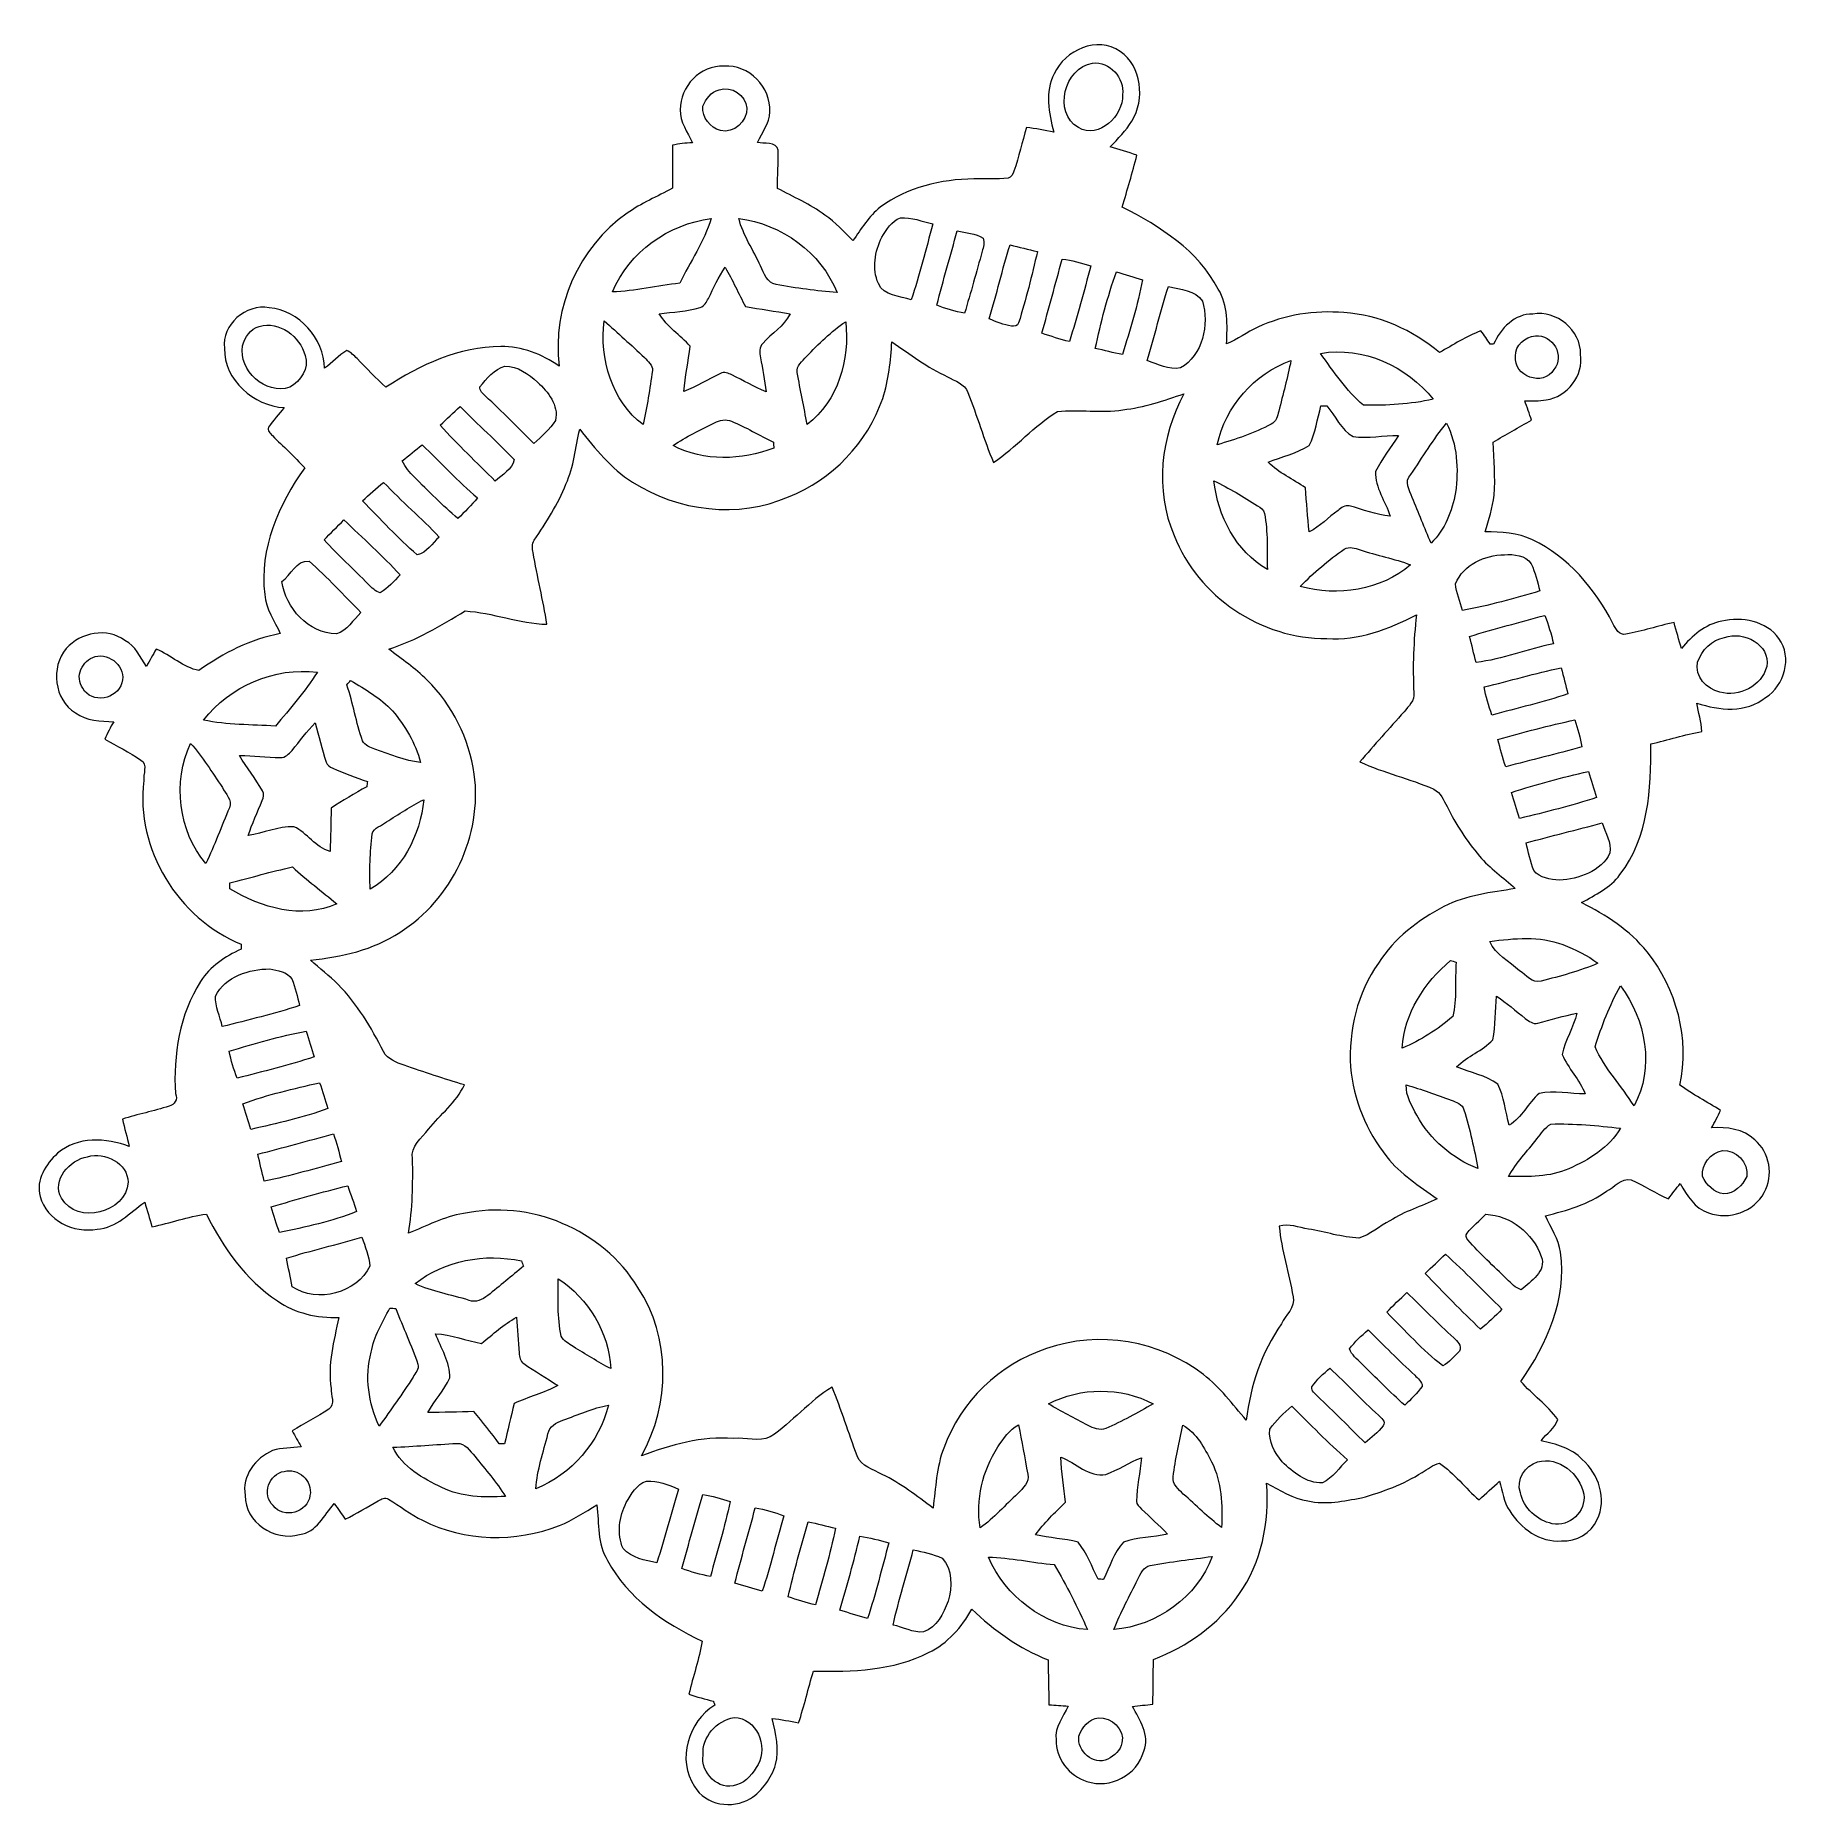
# Model space of a CAD drawing. Header units: centimetres. Extents: x -16.2 to 16.3, y -16.4 to 16.4.
import ezdxf

# ---------------------------------------------------------------- set-up
doc = ezdxf.new("R2010")
doc.units = ezdxf.units.CM
doc.header["$MEASUREMENT"] = 0
doc.layers.add('Layer 1', color=7, linetype='Continuous')

msp = doc.modelspace()

# ---------------------------------------------------------------- linework, layer by layer
at = {"layer": 'Layer 1', "color": 251, "lineweight": 9}
for points, knots in [([(2.62035, 15.72828), (2.82003, 16.16538), (3.41693, 16.43596), (3.84273, 16.14245), (3.84273, 16.14245), (4.24631, 15.8641), (4.29993, 15.25662), (4.05933, 14.85304), (4.05933, 14.85304), (3.94786, 14.67665), (3.79899, 14.5299), (3.65893, 14.37715), (3.65893, 14.37715), (3.82262, 14.32705), (3.99019, 14.28331), (4.15035, 14.22086), (4.15035, 14.22086), (4.06957, 13.89948), (3.97114, 13.5834), (3.88153, 13.26448), (3.88153, 13.26448), (4.57615, 12.90712), (5.28453, 12.46015), (5.65601, 11.74578), (5.65601, 11.74578), (5.8398, 11.4438), (5.82499, 11.0762), (5.80911, 10.73471), (5.80911, 10.73471), (6.00949, 10.8215), (6.18905, 10.94815), (6.3852, 11.0434), (6.3852, 11.0434), (6.8805, 11.27446), (7.43683, 11.35913), (7.98011, 11.31257), (7.98011, 11.31257), (8.63204, 11.27588), (9.24728, 10.98766), (9.74752, 10.57667), (9.74752, 10.57667), (10.00011, 10.71249), (10.23859, 10.88182), (10.51199, 10.97355), (10.51199, 10.97355), (10.57585, 10.89699), (10.627, 10.81092), (10.6845, 10.72907), (10.6845, 10.72907), (10.70038, 10.72942), (10.73142, 10.73048), (10.7473, 10.73083), (10.7473, 10.73083), (10.8743, 11.01694), (11.13641, 11.2974), (11.47402, 11.28611), (11.47402, 11.28611), (11.90617, 11.36583), (12.36372, 10.98378), (12.35455, 10.54386), (12.35455, 10.54386), (12.41876, 10.1551), (12.10937, 9.75082), (11.72061, 9.70319), (11.72061, 9.70319), (11.58902, 9.67356), (11.45567, 9.6785), (11.32268, 9.68414), (11.32268, 9.68414), (11.3643, 9.56314), (11.40946, 9.44425), (11.44897, 9.32219), (11.44897, 9.32219), (11.20838, 9.19343), (10.97237, 9.05726), (10.73742, 8.91897), (10.73742, 8.91897), (10.75682, 8.59265), (10.77975, 8.26527), (10.75858, 7.9386), (10.75858, 7.9386), (10.7226, 7.70788), (10.66051, 7.48175), (10.59137, 7.2588), (10.59137, 7.2588), (10.8877, 7.26197), (11.19215, 7.24327), (11.46449, 7.11557), (11.46449, 7.11557), (12.12736, 6.79807), (12.6209, 6.2114), (12.9511, 5.56687), (12.9511, 5.56687), (13.00402, 5.47727), (13.0654, 5.33439), (13.19487, 5.37143), (13.19487, 5.37143), (13.49473, 5.42329), (13.78401, 5.52454), (14.08316, 5.58275), (14.08316, 5.58275), (14.12832, 5.42329), (14.17136, 5.26313), (14.22039, 5.10438), (14.22039, 5.10438), (14.41513, 5.33404), (14.65678, 5.55523), (14.96511, 5.60674), (14.96511, 5.60674), (15.33623, 5.6967), (15.78884, 5.61485), (16.02344, 5.28783), (16.02344, 5.28783), (16.27427, 4.94034), (16.12822, 4.41752), (15.77579, 4.19774), (15.77579, 4.19774), (15.41948, 3.90741), (14.91607, 3.95538), (14.50544, 4.09579), (14.50544, 4.09579), (14.53542, 3.92152), (14.58517, 3.74971), (14.59822, 3.57262), (14.59822, 3.57262), (14.28001, 3.50736), (13.96816, 3.41881), (13.65383, 3.33943), (13.65383, 3.33943), (13.65948, 2.51252), (13.61503, 1.60518), (13.08339, 0.92538), (13.08339, 0.92538), (12.90665, 0.67808), (12.62795, 0.55355), (12.3736, 0.40679), (12.3736, 0.40679), (12.82269, 0.17396), (13.2693, -0.09944), (13.58328, -0.50443), (13.58328, -0.50443), (14.13396, -1.18106), (14.37703, -2.11275), (14.19111, -2.96823), (14.19111, -2.96823), (14.43277, -3.13898), (14.69382, -3.27868), (14.94535, -3.4339), (14.94535, -3.4339), (14.89208, -3.54291), (14.83423, -3.64909), (14.77813, -3.75634), (14.77813, -3.75634), (15.05789, -3.7387), (15.36516, -3.77362), (15.57612, -3.97929), (15.57612, -3.97929), (15.85305, -4.20789), (15.92925, -4.64181), (15.75004, -4.95225), (15.75004, -4.95225), (15.56095, -5.31138), (15.0981, -5.46413), (14.72275, -5.32867), (14.72275, -5.32867), (14.47122, -5.23942), (14.31353, -5.01187), (14.19852, -4.78433), (14.19852, -4.78433), (14.12338, -4.87641), (14.05247, -4.97201), (13.98192, -5.06797), (13.98192, -5.06797), (13.74167, -4.97201), (13.53036, -4.8189), (13.29223, -4.71907), (13.29223, -4.71907), (13.10526, -4.67991), (12.98391, -4.8496), (12.83609, -4.9265), (12.83609, -4.9265), (12.50201, -5.17168), (12.09843, -5.2814), (11.70332, -5.38264), (11.70332, -5.38264), (11.79893, -5.60666), (11.95838, -5.80668), (11.98167, -6.0568), (11.98167, -6.0568), (12.11431, -6.91934), (11.72872, -7.75366), (11.24895, -8.44511), (11.24895, -8.44511), (11.46696, -8.68817), (11.73648, -8.8829), (11.93333, -9.14502), (11.93333, -9.14502), (11.89418, -9.31365), (11.71955, -9.40255), (11.62571, -9.53978), (11.62571, -9.53978), (11.897, -9.60363), (12.18663, -9.6756), (12.38665, -9.88515), (12.38665, -9.88515), (12.68757, -10.15432), (12.85056, -10.61857), (12.65935, -10.99816), (12.65935, -10.99816), (12.54999, -11.25004), (12.27659, -11.41267), (12.00177, -11.39151), (12.00177, -11.39151), (11.60702, -11.42432), (11.24436, -11.16008), (11.04469, -10.838), (11.04469, -10.838), (10.93109, -10.67431), (10.91416, -10.47111), (10.85736, -10.2859), (10.85736, -10.2859), (10.73001, -10.40091), (10.60442, -10.51803), (10.47848, -10.63515), (10.47848, -10.63515), (10.22448, -10.41714), (10.02057, -10.14056), (9.74329, -9.95217), (9.74329, -9.95217), (9.62617, -9.98675), (9.52951, -10.06753), (9.42473, -10.12574), (9.42473, -10.12574), (9.08113, -10.34411), (8.69483, -10.48593), (8.30466, -10.59493), (8.30466, -10.59493), (7.98046, -10.65561), (7.64285, -10.72652), (7.31406, -10.65314), (7.31406, -10.65314), (7.03396, -10.60905), (6.79336, -10.457), (6.54959, -10.324), (6.54959, -10.324), (6.60674, -11.04085), (6.45752, -11.79015), (6.0363, -12.38281), (6.0363, -12.38281), (5.65918, -12.9462), (5.07886, -13.33672), (4.45621, -13.58578), (4.45621, -13.58578), (4.45339, -13.8606), (4.45268, -14.13647), (4.44492, -14.41199), (4.44492, -14.41199), (4.31827, -14.42257), (4.1941, -14.43668), (4.06851, -14.4508), (4.06851, -14.4508), (4.20327, -14.70374), (4.39483, -14.9782), (4.277, -15.27877), (4.277, -15.27877), (4.1627, -15.71692), (3.65364, -15.9875), (3.22537, -15.83651), (3.22537, -15.83651), (2.89693, -15.73879), (2.64752, -15.41), (2.65704, -15.06604), (2.65704, -15.06604), (2.62635, -14.83074), (2.78934, -14.64659), (2.87965, -14.44586), (2.87965, -14.44586), (2.75935, -14.43351), (2.64434, -14.43069), (2.52546, -14.4201), (2.52546, -14.4201), (2.51734, -14.14353), (2.51311, -13.8673), (2.50852, -13.59143), (2.50852, -13.59143), (1.97865, -13.3787), (1.50769, -13.04815), (1.09918, -12.65163), (1.09918, -12.65163), (0.91291, -12.985), (0.64974, -13.29016), (0.29978, -13.45561), (0.29978, -13.45561), (-0.35427, -13.7911), (-1.11168, -13.81121), (-1.83029, -13.79957), (-1.83029, -13.79957), (-1.92483, -14.11636), (-2.00033, -14.43915), (-2.10369, -14.75383), (-2.10369, -14.75383), (-2.26632, -14.72349), (-2.42931, -14.68998), (-2.5937, -14.67269), (-2.5937, -14.67269), (-2.52315, -14.94998), (-2.45823, -15.24172), (-2.52914, -15.52642), (-2.52914, -15.52642), (-2.60958, -15.779), (-2.77432, -16.0076), (-2.99622, -16.15507), (-2.99622, -16.15507), (-3.33171, -16.35685), (-3.82278, -16.28101), (-4.03127, -15.92999), (-4.03127, -15.92999), (-4.36041, -15.4361), (-4.14028, -14.7309), (-3.65662, -14.42504), (-3.65662, -14.42504), (-3.66297, -14.40705), (-3.67497, -14.37072), (-3.68132, -14.35272), (-3.68132, -14.35272), (-3.83336, -14.31604), (-3.9847, -14.27723), (-4.13252, -14.22572), (-4.13252, -14.22572), (-4.05702, -13.89694), (-3.94378, -13.57767), (-3.88769, -13.24535), (-3.88769, -13.24535), (-4.58619, -12.9141), (-5.2667, -12.45055), (-5.63817, -11.75205), (-5.63817, -11.75205), (-5.82691, -11.44619), (-5.79551, -11.07154), (-5.83291, -10.72758), (-5.83291, -10.72758), (-6.06292, -10.85705), (-6.28199, -11.0091), (-6.52717, -11.10928), (-6.52717, -11.10928), (-7.3375, -11.4222), (-8.27907, -11.40809), (-9.058, -11.0098), (-9.058, -11.0098), (-9.28484, -10.90679), (-9.47322, -10.73993), (-9.68912, -10.61928), (-9.68912, -10.61928), (-9.7505, -10.5773), (-9.82035, -10.61928), (-9.87645, -10.64856), (-9.87645, -10.64856), (-10.07929, -10.76392), (-10.27897, -10.88527), (-10.48746, -10.9904), (-10.48746, -10.9904), (-10.55519, -10.89409), (-10.62292, -10.79743), (-10.69101, -10.70253), (-10.69101, -10.70253), (-10.87798, -10.91596), (-11.02192, -11.22993), (-11.3306, -11.27544), (-11.3306, -11.27544), (-11.79097, -11.40491), (-12.35083, -11.04967), (-12.33707, -10.55084), (-12.33707, -10.55084), (-12.4101, -10.19347), (-12.14516, -9.85834), (-11.83189, -9.72181), (-11.83189, -9.72181), (-11.66221, -9.66607), (-11.47912, -9.67454), (-11.30343, -9.6509), (-11.30343, -9.6509), (-11.35776, -9.55177), (-11.41562, -9.45476), (-11.4703, -9.35633), (-11.4703, -9.35633), (-11.24452, -9.22192), (-11.01239, -9.0988), (-10.7912, -8.95699), (-10.7912, -8.95699), (-10.66526, -8.87267), (-10.7591, -8.68782), (-10.74604, -8.57422), (-10.74604, -8.57422), (-10.81872, -8.13255), (-10.69665, -7.69299), (-10.60634, -7.2633), (-10.60634, -7.2633), (-11.00463, -7.27353), (-11.41209, -7.18322), (-11.74264, -6.95462), (-11.74264, -6.95462), (-12.33178, -6.56833), (-12.74453, -5.97214), (-13.05568, -5.35125), (-13.05568, -5.35125), (-13.39787, -5.39675), (-13.72384, -5.51529), (-14.0611, -5.58479), (-14.0611, -5.58479), (-14.10625, -5.43344), (-14.15035, -5.28104), (-14.19515, -5.13041), (-14.19515, -5.13041), (-14.47138, -5.32408), (-14.71726, -5.60525), (-15.07639, -5.62782), (-15.07639, -5.62782), (-15.50502, -5.71178), (-16.01478, -5.46943), (-16.12696, -5.02528), (-16.12696, -5.02528), (-16.21586, -4.72013), (-16.02325, -4.42238), (-15.80593, -4.22694), (-15.80593, -4.22694), (-15.44363, -3.90839), (-14.90882, -3.9419), (-14.48125, -4.09994), (-14.48125, -4.09994), (-14.51865, -3.93061), (-14.56945, -3.7648), (-14.60931, -3.59582), (-14.60931, -3.59582), (-14.32392, -3.50587), (-14.0304, -3.44519), (-13.74501, -3.35664), (-13.74501, -3.35664), (-13.64905, -3.33265), (-13.57215, -3.23246), (-13.6293, -3.12381), (-13.6293, -3.12381), (-13.66669, -2.41049), (-13.55239, -1.66049), (-13.16328, -1.04912), (-13.16328, -1.04912), (-12.98865, -0.77007), (-12.70572, -0.58875), (-12.41362, -0.45257), (-12.41362, -0.45257), (-12.41292, -0.43035), (-12.41186, -0.38555), (-12.41151, -0.36332), (-12.41151, -0.36332), (-13.5785, 0.11716), (-14.36837, 1.39845), (-14.2135, 2.66245), (-14.2135, 2.66245), (-14.22972, 2.77605), (-14.13553, 2.96126), (-14.26571, 3.04134), (-14.26571, 3.04134), (-14.48055, 3.18386), (-14.71021, 3.30204), (-14.93422, 3.42904), (-14.93422, 3.42904), (-14.8866, 3.54016), (-14.82874, 3.6467), (-14.76877, 3.75183), (-14.76877, 3.75183), (-15.00901, 3.77088), (-15.27536, 3.75748), (-15.47679, 3.91587), (-15.47679, 3.91587), (-15.87367, 4.15717), (-15.93964, 4.7576), (-15.64613, 5.10332), (-15.64613, 5.10332), (-15.38225, 5.40213), (-14.88907, 5.5002), (-14.56204, 5.25078), (-14.56204, 5.25078), (-14.36166, 5.1573), (-14.2844, 4.94175), (-14.16552, 4.77207), (-14.16552, 4.77207), (-14.10449, 4.87931), (-14.04381, 4.98585), (-13.98278, 5.09274), (-13.98278, 5.09274), (-13.71008, 4.98655), (-13.48325, 4.74561), (-13.19326, 4.69975), (-13.19326, 4.69975), (-12.73924, 5.0183), (-12.24006, 5.27901), (-11.68831, 5.37955), (-11.68831, 5.37955), (-11.79556, 5.61697), (-11.95607, 5.83463), (-11.97724, 6.10345), (-11.97724, 6.10345), (-12.08025, 6.94835), (-11.71795, 7.76891), (-11.23676, 8.44131), (-11.23676, 8.44131), (-11.42338, 8.65297), (-11.63645, 8.83889), (-11.83472, 9.03891), (-11.83472, 9.03891), (-11.87105, 9.08336), (-11.93243, 9.13099), (-11.90598, 9.19555), (-11.90598, 9.19555), (-11.81884, 9.32325), (-11.70948, 9.43402), (-11.61564, 9.55644), (-11.61564, 9.55644), (-12.18079, 9.59277), (-12.7283, 10.06408), (-12.7223, 10.65181), (-12.7223, 10.65181), (-12.77628, 11.09243), (-12.32296, 11.47696), (-11.89539, 11.40429), (-11.89539, 11.40429), (-11.33695, 11.35208), (-10.88574, 10.8409), (-10.86952, 10.28422), (-10.86952, 10.28422), (-10.73087, 10.39076), (-10.60846, 10.51881), (-10.45994, 10.61195), (-10.45994, 10.61195), (-10.38268, 10.58267), (-10.32588, 10.51952), (-10.26838, 10.46308), (-10.26838, 10.46308), (-10.09587, 10.28245), (-9.91984, 10.1043), (-9.73639, 9.93461), (-9.73639, 9.93461), (-9.1021, 10.3456), (-8.38173, 10.68462), (-7.61126, 10.6878), (-7.61126, 10.6878), (-7.22179, 10.69556), (-6.85032, 10.53998), (-6.53282, 10.32514), (-6.53282, 10.32514), (-6.66476, 11.40076), (-6.17228, 12.53423), (-5.27693, 13.14948), (-5.27693, 13.14948), (-5.01446, 13.33398), (-4.71919, 13.46133), (-4.43661, 13.61056), (-4.43661, 13.61056), (-4.43697, 13.87655), (-4.43732, 14.1422), (-4.43767, 14.40784), (-4.43767, 14.40784), (-4.31632, 14.43324), (-4.1939, 14.44805), (-4.06937, 14.4544), (-4.06937, 14.4544), (-4.15721, 14.65231), (-4.30009, 14.83505), (-4.29585, 15.06189), (-4.29585, 15.06189), (-4.2955, 15.49086), (-3.92332, 15.8955), (-3.4827, 15.86693), (-3.4827, 15.86693), (-3.02444, 15.90503), (-2.61099, 15.47852), (-2.63886, 15.02308), (-2.63886, 15.02308), (-2.63709, 14.81424), (-2.78314, 14.6449), (-2.86217, 14.46005), (-2.86217, 14.46005), (-2.76233, 14.42477), (-2.50163, 14.48651), (-2.4854, 14.31365), (-2.4854, 14.31365), (-2.47764, 14.07905), (-2.49175, 13.84375), (-2.49739, 13.60915), (-2.49739, 13.60915), (-2.20035, 13.4511), (-1.88779, 13.32058), (-1.61968, 13.11314), (-1.61968, 13.11314), (-1.42283, 12.98403), (-1.26726, 12.80658), (-1.10004, 12.6436), (-1.10004, 12.6436), (-0.94764, 12.86196), (-0.80512, 13.09586), (-0.59345, 13.26343), (-0.59345, 13.26343), (-0.09886, 13.6289), (0.52873, 13.78025), (1.13622, 13.78307), (1.13622, 13.78307), (1.34683, 13.7933), (1.5599, 13.7739), (1.77016, 13.79859), (1.77016, 13.79859), (1.8326, 13.8067), (1.85588, 13.87973), (1.87811, 13.92982), (1.87811, 13.92982), (1.96913, 14.19441), (2.02839, 14.46851), (2.10883, 14.73627), (2.10883, 14.73627), (2.27816, 14.71616), (2.44644, 14.68371), (2.614, 14.6509), (2.614, 14.6509), (2.52193, 15.0005), (2.44538, 15.3942), (2.62035, 15.72828), (2.62035, 15.72828), (2.62035, 15.72828), (2.62035, 15.72828), (2.62035, 15.72828)], [0, 0, 0, 0, 0.00632911, 0.00632911, 0.00632911, 0.00632911, 0.01265823, 0.01265823, 0.01265823, 0.01265823, 0.01898734, 0.01898734, 0.01898734, 0.01898734, 0.02531646, 0.02531646, 0.02531646, 0.02531646, 0.03164557, 0.03164557, 0.03164557, 0.03164557, 0.03797468, 0.03797468, 0.03797468, 0.03797468, 0.0443038, 0.0443038, 0.0443038, 0.0443038, 0.05063291, 0.05063291, 0.05063291, 0.05063291, 0.05696203, 0.05696203, 0.05696203, 0.05696203, 0.06329114, 0.06329114, 0.06329114, 0.06329114, 0.06962025, 0.06962025, 0.06962025, 0.06962025, 0.07594937, 0.07594937, 0.07594937, 0.07594937, 0.08227848, 0.08227848, 0.08227848, 0.08227848, 0.08860759, 0.08860759, 0.08860759, 0.08860759, 0.09493671, 0.09493671, 0.09493671, 0.09493671, 0.10126582, 0.10126582, 0.10126582, 0.10126582, 0.10759494, 0.10759494, 0.10759494, 0.10759494, 0.11392405, 0.11392405, 0.11392405, 0.11392405, 0.12025316, 0.12025316, 0.12025316, 0.12025316, 0.12658228, 0.12658228, 0.12658228, 0.12658228, 0.13291139, 0.13291139, 0.13291139, 0.13291139, 0.13924051, 0.13924051, 0.13924051, 0.13924051, 0.14556962, 0.14556962, 0.14556962, 0.14556962, 0.15189873, 0.15189873, 0.15189873, 0.15189873, 0.15822785, 0.15822785, 0.15822785, 0.15822785, 0.16455696, 0.16455696, 0.16455696, 0.16455696, 0.17088608, 0.17088608, 0.17088608, 0.17088608, 0.17721519, 0.17721519, 0.17721519, 0.17721519, 0.1835443, 0.1835443, 0.1835443, 0.1835443, 0.18987342, 0.18987342, 0.18987342, 0.18987342, 0.19620253, 0.19620253, 0.19620253, 0.19620253, 0.20253165, 0.20253165, 0.20253165, 0.20253165, 0.20886076, 0.20886076, 0.20886076, 0.20886076, 0.21518987, 0.21518987, 0.21518987, 0.21518987, 0.22151899, 0.22151899, 0.22151899, 0.22151899, 0.2278481, 0.2278481, 0.2278481, 0.2278481, 0.23417722, 0.23417722, 0.23417722, 0.23417722, 0.24050633, 0.24050633, 0.24050633, 0.24050633, 0.24683544, 0.24683544, 0.24683544, 0.24683544, 0.25316456, 0.25316456, 0.25316456, 0.25316456, 0.25949367, 0.25949367, 0.25949367, 0.25949367, 0.26582278, 0.26582278, 0.26582278, 0.26582278, 0.2721519, 0.2721519, 0.2721519, 0.2721519, 0.27848101, 0.27848101, 0.27848101, 0.27848101, 0.28481013, 0.28481013, 0.28481013, 0.28481013, 0.29113924, 0.29113924, 0.29113924, 0.29113924, 0.29746835, 0.29746835, 0.29746835, 0.29746835, 0.30379747, 0.30379747, 0.30379747, 0.30379747, 0.31012658, 0.31012658, 0.31012658, 0.31012658, 0.3164557, 0.3164557, 0.3164557, 0.3164557, 0.32278481, 0.32278481, 0.32278481, 0.32278481, 0.32911392, 0.32911392, 0.32911392, 0.32911392, 0.33544304, 0.33544304, 0.33544304, 0.33544304, 0.34177215, 0.34177215, 0.34177215, 0.34177215, 0.34810127, 0.34810127, 0.34810127, 0.34810127, 0.35443038, 0.35443038, 0.35443038, 0.35443038, 0.36075949, 0.36075949, 0.36075949, 0.36075949, 0.36708861, 0.36708861, 0.36708861, 0.36708861, 0.37341772, 0.37341772, 0.37341772, 0.37341772, 0.37974684, 0.37974684, 0.37974684, 0.37974684, 0.38607595, 0.38607595, 0.38607595, 0.38607595, 0.39240506, 0.39240506, 0.39240506, 0.39240506, 0.39873418, 0.39873418, 0.39873418, 0.39873418, 0.40506329, 0.40506329, 0.40506329, 0.40506329, 0.41139241, 0.41139241, 0.41139241, 0.41139241, 0.41772152, 0.41772152, 0.41772152, 0.41772152, 0.42405063, 0.42405063, 0.42405063, 0.42405063, 0.43037975, 0.43037975, 0.43037975, 0.43037975, 0.43670886, 0.43670886, 0.43670886, 0.43670886, 0.44303797, 0.44303797, 0.44303797, 0.44303797, 0.44936709, 0.44936709, 0.44936709, 0.44936709, 0.4556962, 0.4556962, 0.4556962, 0.4556962, 0.46202532, 0.46202532, 0.46202532, 0.46202532, 0.46835443, 0.46835443, 0.46835443, 0.46835443, 0.47468354, 0.47468354, 0.47468354, 0.47468354, 0.48101266, 0.48101266, 0.48101266, 0.48101266, 0.48734177, 0.48734177, 0.48734177, 0.48734177, 0.49367089, 0.49367089, 0.49367089, 0.49367089, 0.5, 0.5, 0.5, 0.5, 0.50632911, 0.50632911, 0.50632911, 0.50632911, 0.51265823, 0.51265823, 0.51265823, 0.51265823, 0.51898734, 0.51898734, 0.51898734, 0.51898734, 0.52531646, 0.52531646, 0.52531646, 0.52531646, 0.53164557, 0.53164557, 0.53164557, 0.53164557, 0.53797468, 0.53797468, 0.53797468, 0.53797468, 0.5443038, 0.5443038, 0.5443038, 0.5443038, 0.55063291, 0.55063291, 0.55063291, 0.55063291, 0.55696203, 0.55696203, 0.55696203, 0.55696203, 0.56329114, 0.56329114, 0.56329114, 0.56329114, 0.56962025, 0.56962025, 0.56962025, 0.56962025, 0.57594937, 0.57594937, 0.57594937, 0.57594937, 0.58227848, 0.58227848, 0.58227848, 0.58227848, 0.58860759, 0.58860759, 0.58860759, 0.58860759, 0.59493671, 0.59493671, 0.59493671, 0.59493671, 0.60126582, 0.60126582, 0.60126582, 0.60126582, 0.60759494, 0.60759494, 0.60759494, 0.60759494, 0.61392405, 0.61392405, 0.61392405, 0.61392405, 0.62025316, 0.62025316, 0.62025316, 0.62025316, 0.62658228, 0.62658228, 0.62658228, 0.62658228, 0.63291139, 0.63291139, 0.63291139, 0.63291139, 0.63924051, 0.63924051, 0.63924051, 0.63924051, 0.64556962, 0.64556962, 0.64556962, 0.64556962, 0.65189873, 0.65189873, 0.65189873, 0.65189873, 0.65822785, 0.65822785, 0.65822785, 0.65822785, 0.66455696, 0.66455696, 0.66455696, 0.66455696, 0.67088608, 0.67088608, 0.67088608, 0.67088608, 0.67721519, 0.67721519, 0.67721519, 0.67721519, 0.6835443, 0.6835443, 0.6835443, 0.6835443, 0.68987342, 0.68987342, 0.68987342, 0.68987342, 0.69620253, 0.69620253, 0.69620253, 0.69620253, 0.70253165, 0.70253165, 0.70253165, 0.70253165, 0.70886076, 0.70886076, 0.70886076, 0.70886076, 0.71518987, 0.71518987, 0.71518987, 0.71518987, 0.72151899, 0.72151899, 0.72151899, 0.72151899, 0.7278481, 0.7278481, 0.7278481, 0.7278481, 0.73417722, 0.73417722, 0.73417722, 0.73417722, 0.74050633, 0.74050633, 0.74050633, 0.74050633, 0.74683544, 0.74683544, 0.74683544, 0.74683544, 0.75316456, 0.75316456, 0.75316456, 0.75316456, 0.75949367, 0.75949367, 0.75949367, 0.75949367, 0.76582278, 0.76582278, 0.76582278, 0.76582278, 0.7721519, 0.7721519, 0.7721519, 0.7721519, 0.77848101, 0.77848101, 0.77848101, 0.77848101, 0.78481013, 0.78481013, 0.78481013, 0.78481013, 0.79113924, 0.79113924, 0.79113924, 0.79113924, 0.79746835, 0.79746835, 0.79746835, 0.79746835, 0.80379747, 0.80379747, 0.80379747, 0.80379747, 0.81012658, 0.81012658, 0.81012658, 0.81012658, 0.8164557, 0.8164557, 0.8164557, 0.8164557, 0.82278481, 0.82278481, 0.82278481, 0.82278481, 0.82911392, 0.82911392, 0.82911392, 0.82911392, 0.83544304, 0.83544304, 0.83544304, 0.83544304, 0.84177215, 0.84177215, 0.84177215, 0.84177215, 0.84810127, 0.84810127, 0.84810127, 0.84810127, 0.85443038, 0.85443038, 0.85443038, 0.85443038, 0.86075949, 0.86075949, 0.86075949, 0.86075949, 0.86708861, 0.86708861, 0.86708861, 0.86708861, 0.87341772, 0.87341772, 0.87341772, 0.87341772, 0.87974684, 0.87974684, 0.87974684, 0.87974684, 0.88607595, 0.88607595, 0.88607595, 0.88607595, 0.89240506, 0.89240506, 0.89240506, 0.89240506, 0.89873418, 0.89873418, 0.89873418, 0.89873418, 0.90506329, 0.90506329, 0.90506329, 0.90506329, 0.91139241, 0.91139241, 0.91139241, 0.91139241, 0.91772152, 0.91772152, 0.91772152, 0.91772152, 0.92405063, 0.92405063, 0.92405063, 0.92405063, 0.93037975, 0.93037975, 0.93037975, 0.93037975, 0.93670886, 0.93670886, 0.93670886, 0.93670886, 0.94303797, 0.94303797, 0.94303797, 0.94303797, 0.94936709, 0.94936709, 0.94936709, 0.94936709, 0.9556962, 0.9556962, 0.9556962, 0.9556962, 0.96202532, 0.96202532, 0.96202532, 0.96202532, 0.96835443, 0.96835443, 0.96835443, 0.96835443, 0.97468354, 0.97468354, 0.97468354, 0.97468354, 0.98101266, 0.98101266, 0.98101266, 0.98101266, 0.98734177, 0.98734177, 0.98734177, 0.98734177, 1, 1, 1, 1]), ([(3.33155, 15.92443), (2.8105, 15.84153), (2.59319, 15.01109), (3.06873, 14.73345), (3.06873, 14.73345), (3.45362, 14.51826), (3.90023, 14.94723), (3.88753, 15.34093), (3.88753, 15.34093), (3.92069, 15.64785), (3.65117, 15.96606), (3.33155, 15.92443), (3.33155, 15.92443), (3.33155, 15.92443), (3.33155, 15.92443), (3.33155, 15.92443)], [0, 0, 0, 0, 0.2, 0.2, 0.2, 0.2, 0.4, 0.4, 0.4, 0.4, 0.6, 0.6, 0.6, 0.6, 1, 1, 1, 1]), ([(-3.57442, 15.43195), (-3.72118, 15.39491), (-3.82348, 15.26297), (-3.87358, 15.12645), (-3.87358, 15.12645), (-3.89475, 14.92148), (-3.74235, 14.72922), (-3.55043, 14.67736), (-3.55043, 14.67736), (-3.2989, 14.62056), (-3.05513, 14.84775), (-3.06184, 15.09434), (-3.06184, 15.09434), (-3.08195, 15.336), (-3.34194, 15.51062), (-3.57442, 15.43195), (-3.57442, 15.43195), (-3.57442, 15.43195), (-3.57442, 15.43195), (-3.57442, 15.43195)], [0, 0, 0, 0, 0.16666667, 0.16666667, 0.16666667, 0.16666667, 0.33333333, 0.33333333, 0.33333333, 0.33333333, 0.5, 0.5, 0.5, 0.5, 0.66666667, 0.66666667, 0.66666667, 0.66666667, 1, 1, 1, 1]), ([(-5.54857, 11.69674), (-5.12912, 11.7112), (-4.71672, 11.80751), (-4.30044, 11.8569), (-4.30044, 11.8569), (-4.10888, 12.25413), (-3.84959, 12.62525), (-3.72224, 13.05), (-3.72224, 13.05), (-4.51175, 12.95228), (-5.23495, 12.43299), (-5.54857, 11.69674), (-5.54857, 11.69674), (-5.54857, 11.69674), (-5.54857, 11.69674), (-5.54857, 11.69674)], [0, 0, 0, 0, 0.2, 0.2, 0.2, 0.2, 0.4, 0.4, 0.4, 0.4, 0.6, 0.6, 0.6, 0.6, 1, 1, 1, 1]), ([(-3.21036, 13.05), (-3.13239, 12.73567), (-2.9366, 12.47003), (-2.81066, 12.17511), (-2.81066, 12.17511), (-2.74328, 12.04281), (-2.6886, 11.86043), (-2.52032, 11.83044), (-2.52032, 11.83044), (-2.14744, 11.76694), (-1.77173, 11.71156), (-1.39426, 11.68333), (-1.39426, 11.68333), (-1.68988, 12.43087), (-2.41908, 12.95404), (-3.21036, 13.05), (-3.21036, 13.05), (-3.21036, 13.05), (-3.21036, 13.05), (-3.21036, 13.05)], [0, 0, 0, 0, 0.16666667, 0.16666667, 0.16666667, 0.16666667, 0.33333333, 0.33333333, 0.33333333, 0.33333333, 0.5, 0.5, 0.5, 0.5, 0.66666667, 0.66666667, 0.66666667, 0.66666667, 1, 1, 1, 1]), ([(-0.22198, 13.0634), (-0.38743, 13.00907), (-0.47774, 12.84362), (-0.56558, 12.70674), (-0.56558, 12.70674), (-0.69505, 12.44604), (-0.75079, 12.12395), (-0.62979, 11.8502), (-0.62979, 11.8502), (-0.53277, 11.61631), (-0.23221, 11.62336), (-0.0223, 11.54928), (-0.0223, 11.54928), (0.13151, 12.01001), (0.25322, 12.48096), (0.37492, 12.95122), (0.37492, 12.95122), (0.17807, 12.9999), (-0.01595, 13.07892), (-0.22198, 13.0634), (-0.22198, 13.0634), (-0.22198, 13.0634), (-0.22198, 13.0634), (-0.22198, 13.0634)], [0, 0, 0, 0, 0.14285714, 0.14285714, 0.14285714, 0.14285714, 0.28571429, 0.28571429, 0.28571429, 0.28571429, 0.42857143, 0.42857143, 0.42857143, 0.42857143, 0.57142857, 0.57142857, 0.57142857, 0.57142857, 0.71428571, 0.71428571, 0.71428571, 0.71428571, 1, 1, 1, 1]), ([(0.82789, 12.82386), (0.70265, 12.36666), (0.57036, 11.91123), (0.45183, 11.45262), (0.45183, 11.45262), (0.61552, 11.38136), (0.78873, 11.33585), (0.96406, 11.30198), (0.96406, 11.30198), (1.07836, 11.68192), (1.18384, 12.06433), (1.29144, 12.44604), (1.29144, 12.44604), (1.30978, 12.524), (1.3373, 12.60761), (1.30943, 12.68699), (1.30943, 12.68699), (1.1662, 12.77765), (0.98946, 12.78929), (0.82789, 12.82386), (0.82789, 12.82386), (0.82789, 12.82386), (0.82789, 12.82386), (0.82789, 12.82386)], [0, 0, 0, 0, 0.14285714, 0.14285714, 0.14285714, 0.14285714, 0.28571429, 0.28571429, 0.28571429, 0.28571429, 0.42857143, 0.42857143, 0.42857143, 0.42857143, 0.57142857, 0.57142857, 0.57142857, 0.57142857, 0.71428571, 0.71428571, 0.71428571, 0.71428571, 1, 1, 1, 1]), ([(1.80438, 12.56457), (1.66221, 12.11337), (1.55814, 11.65123), (1.41915, 11.19897), (1.41915, 11.19897), (1.55144, 11.14111), (1.68761, 11.08785), (1.83084, 11.0635), (1.83084, 11.0635), (1.88129, 11.05786), (1.95219, 11.06103), (1.96454, 11.12312), (1.96454, 11.12312), (2.09824, 11.55669), (2.21043, 11.99766), (2.31026, 12.44075), (2.31026, 12.44075), (2.14164, 12.48273), (1.97301, 12.52471), (1.80438, 12.56457), (1.80438, 12.56457), (1.80438, 12.56457), (1.80438, 12.56457), (1.80438, 12.56457)], [0, 0, 0, 0, 0.14285714, 0.14285714, 0.14285714, 0.14285714, 0.28571429, 0.28571429, 0.28571429, 0.28571429, 0.42857143, 0.42857143, 0.42857143, 0.42857143, 0.57142857, 0.57142857, 0.57142857, 0.57142857, 0.71428571, 0.71428571, 0.71428571, 0.71428571, 1, 1, 1, 1]), ([(-3.77304, 11.57186), (-3.80973, 11.50906), (-3.84571, 11.4318), (-3.92191, 11.41064), (-3.92191, 11.41064), (-4.16921, 11.3362), (-4.4285, 11.3228), (-4.6832, 11.29316), (-4.6832, 11.29316), (-4.53786, 11.05257), (-4.29444, 10.89699), (-4.10818, 10.69168), (-4.10818, 10.69168), (-4.14698, 10.41192), (-4.1999, 10.13429), (-4.22706, 9.85312), (-4.22706, 9.85312), (-3.99458, 9.94978), (-3.77868, 10.08137), (-3.55114, 10.18756), (-3.55114, 10.18756), (-3.48094, 10.22707), (-3.40368, 10.19144), (-3.33771, 10.1618), (-3.33771, 10.1618), (-3.1271, 10.0595), (-2.92567, 9.93708), (-2.70694, 9.85171), (-2.70694, 9.85171), (-2.72811, 10.06338), (-2.7715, 10.27152), (-2.81101, 10.48001), (-2.81101, 10.48001), (-2.82795, 10.56891), (-2.835, 10.67368), (-2.76797, 10.74495), (-2.76797, 10.74495), (-2.60393, 10.93015), (-2.36898, 11.05856), (-2.26315, 11.29246), (-2.26315, 11.29246), (-2.53726, 11.34008), (-2.81313, 11.37783), (-3.08724, 11.42404), (-3.08724, 11.42404), (-3.21318, 11.66605), (-3.32748, 11.9137), (-3.46118, 12.15147), (-3.46118, 12.15147), (-3.58748, 11.97085), (-3.6732, 11.7673), (-3.77304, 11.57186), (-3.77304, 11.57186), (-3.77304, 11.57186), (-3.77304, 11.57186), (-3.77304, 11.57186)], [0, 0, 0, 0, 0.06666667, 0.06666667, 0.06666667, 0.06666667, 0.13333333, 0.13333333, 0.13333333, 0.13333333, 0.2, 0.2, 0.2, 0.2, 0.26666667, 0.26666667, 0.26666667, 0.26666667, 0.33333333, 0.33333333, 0.33333333, 0.33333333, 0.4, 0.4, 0.4, 0.4, 0.46666667, 0.46666667, 0.46666667, 0.46666667, 0.53333333, 0.53333333, 0.53333333, 0.53333333, 0.6, 0.6, 0.6, 0.6, 0.66666667, 0.66666667, 0.66666667, 0.66666667, 0.73333333, 0.73333333, 0.73333333, 0.73333333, 0.8, 0.8, 0.8, 0.8, 0.86666667, 0.86666667, 0.86666667, 0.86666667, 1, 1, 1, 1]), ([(2.7664, 12.30281), (2.64999, 11.84314), (2.5177, 11.38841), (2.39422, 10.93086), (2.39422, 10.93086), (2.56179, 10.87724), (2.73007, 10.81973), (2.90152, 10.7767), (2.90152, 10.7767), (3.0518, 11.23778), (3.1721, 11.70768), (3.2991, 12.17581), (3.2991, 12.17581), (3.12271, 12.22485), (2.94914, 12.28482), (2.7664, 12.30281), (2.7664, 12.30281), (2.7664, 12.30281), (2.7664, 12.30281), (2.7664, 12.30281)], [0, 0, 0, 0, 0.16666667, 0.16666667, 0.16666667, 0.16666667, 0.33333333, 0.33333333, 0.33333333, 0.33333333, 0.5, 0.5, 0.5, 0.5, 0.66666667, 0.66666667, 0.66666667, 0.66666667, 1, 1, 1, 1]), ([(3.77359, 12.06857), (3.60496, 11.60819), (3.48642, 11.13018), (3.3813, 10.65216), (3.3813, 10.65216), (3.54781, 10.61301), (3.71502, 10.57067), (3.8833, 10.53681), (3.8833, 10.53681), (4.02159, 10.99401), (4.16658, 11.45156), (4.25372, 11.92217), (4.25372, 11.92217), (4.0932, 11.97155), (3.93304, 12.01918), (3.77359, 12.06857), (3.77359, 12.06857), (3.77359, 12.06857), (3.77359, 12.06857), (3.77359, 12.06857)], [0, 0, 0, 0, 0.16666667, 0.16666667, 0.16666667, 0.16666667, 0.33333333, 0.33333333, 0.33333333, 0.33333333, 0.5, 0.5, 0.5, 0.5, 0.66666667, 0.66666667, 0.66666667, 0.66666667, 1, 1, 1, 1]), ([(4.7349, 11.79658), (4.58039, 11.34608), (4.48267, 10.87935), (4.34156, 10.42498), (4.34156, 10.42498), (4.53911, 10.35724), (4.74161, 10.24929), (4.95433, 10.29092), (4.95433, 10.29092), (5.36955, 10.52481), (5.49091, 11.0949), (5.36391, 11.52458), (5.36391, 11.52458), (5.23267, 11.72778), (4.94939, 11.74472), (4.7349, 11.79658), (4.7349, 11.79658), (4.7349, 11.79658), (4.7349, 11.79658), (4.7349, 11.79658)], [0, 0, 0, 0, 0.16666667, 0.16666667, 0.16666667, 0.16666667, 0.33333333, 0.33333333, 0.33333333, 0.33333333, 0.5, 0.5, 0.5, 0.5, 0.66666667, 0.66666667, 0.66666667, 0.66666667, 1, 1, 1, 1]), ([(-12.07672, 11.05751), (-12.24112, 11.01482), (-12.35012, 10.85678), (-12.38717, 10.69803), (-12.38717, 10.69803), (-12.46548, 10.23765), (-11.96172, 9.79033), (-11.5151, 9.93285), (-11.5151, 9.93285), (-11.31402, 10.04292), (-11.14257, 10.28316), (-11.23182, 10.52128), (-11.23182, 10.52128), (-11.32248, 10.87336), (-11.70489, 11.16581), (-12.07672, 11.05751), (-12.07672, 11.05751), (-12.07672, 11.05751), (-12.07672, 11.05751), (-12.07672, 11.05751)], [0, 0, 0, 0, 0.16666667, 0.16666667, 0.16666667, 0.16666667, 0.33333333, 0.33333333, 0.33333333, 0.33333333, 0.5, 0.5, 0.5, 0.5, 0.66666667, 0.66666667, 0.66666667, 0.66666667, 1, 1, 1, 1]), ([(-5.69779, 11.15946), (-5.79057, 10.46343), (-5.56021, 9.67109), (-4.97777, 9.24317), (-4.97777, 9.24317), (-4.90651, 9.57266), (-4.85748, 9.90675), (-4.80773, 10.24012), (-4.80773, 10.24012), (-4.79574, 10.34454), (-4.89628, 10.41404), (-4.9559, 10.48318), (-4.9559, 10.48318), (-5.19826, 10.7139), (-5.44873, 10.93615), (-5.69779, 11.15946), (-5.69779, 11.15946), (-5.69779, 11.15946), (-5.69779, 11.15946), (-5.69779, 11.15946)], [0, 0, 0, 0, 0.16666667, 0.16666667, 0.16666667, 0.16666667, 0.33333333, 0.33333333, 0.33333333, 0.33333333, 0.5, 0.5, 0.5, 0.5, 0.66666667, 0.66666667, 0.66666667, 0.66666667, 1, 1, 1, 1]), ([(-1.96082, 10.50223), (-2.02714, 10.41404), (-2.15414, 10.33149), (-2.12839, 10.20555), (-2.12839, 10.20555), (-2.07335, 9.88487), (-2.00562, 9.56631), (-1.94635, 9.24635), (-1.94635, 9.24635), (-1.37274, 9.67391), (-1.15719, 10.45602), (-1.23304, 11.14253), (-1.23304, 11.14253), (-1.5075, 10.96931), (-1.73292, 10.73013), (-1.96082, 10.50223), (-1.96082, 10.50223), (-1.96082, 10.50223), (-1.96082, 10.50223), (-1.96082, 10.50223)], [0, 0, 0, 0, 0.16666667, 0.16666667, 0.16666667, 0.16666667, 0.33333333, 0.33333333, 0.33333333, 0.33333333, 0.5, 0.5, 0.5, 0.5, 0.66666667, 0.66666667, 0.66666667, 0.66666667, 1, 1, 1, 1]), ([(11.51988, 10.88182), (11.33361, 10.86736), (11.13888, 10.71073), (11.15405, 10.51105), (11.15405, 10.51105), (11.10325, 10.13676), (11.67016, 9.93179), (11.86172, 10.26199), (11.86172, 10.26199), (12.07621, 10.5107), (11.8335, 10.91675), (11.51988, 10.88182), (11.51988, 10.88182), (11.51988, 10.88182), (11.51988, 10.88182), (11.51988, 10.88182)], [0, 0, 0, 0, 0.2, 0.2, 0.2, 0.2, 0.4, 0.4, 0.4, 0.4, 0.6, 0.6, 0.6, 0.6, 1, 1, 1, 1]), ([(-0.37932, 10.77528), (-0.40366, 10.42215), (-0.43788, 10.06691), (-0.5483, 9.72824), (-0.5483, 9.72824), (-0.83299, 8.90874), (-1.48351, 8.224), (-2.29172, 7.9065), (-2.29172, 7.9065), (-3.21882, 7.50433), (-4.33501, 7.63944), (-5.17745, 8.18131), (-5.17745, 8.18131), (-5.57432, 8.42649), (-5.86466, 8.79902), (-6.15252, 9.15745), (-6.15252, 9.15745), (-6.22731, 8.81737), (-6.26118, 8.46353), (-6.40688, 8.14321), (-6.40688, 8.14321), (-6.55187, 7.77032), (-6.77165, 7.43518), (-6.99425, 7.10534), (-6.99425, 7.10534), (-7.04223, 7.03796), (-7.02918, 6.95258), (-7.01577, 6.87638), (-7.01577, 6.87638), (-6.93463, 6.434), (-6.83092, 5.99585), (-6.75789, 5.5517), (-6.75789, 5.5517), (-7.27048, 5.56899), (-7.76225, 5.76725), (-8.27131, 5.79865), (-8.27131, 5.79865), (-8.72216, 5.5263), (-9.17724, 5.25467), (-9.68207, 5.0938), (-9.68207, 5.0938), (-9.44535, 4.90612), (-9.19029, 4.7389), (-8.97651, 4.523), (-8.97651, 4.523), (-8.50132, 4.06263), (-8.19899, 3.4361), (-8.10268, 2.78416), (-8.10268, 2.78416), (-7.94816, 1.64822), (-8.51402, 0.465), (-9.48028, -0.14566), (-9.48028, -0.14566), (-9.97064, -0.46704), (-10.55554, -0.59792), (-11.13128, -0.65754), (-11.13128, -0.65754), (-10.96512, -0.81205), (-10.77815, -0.94329), (-10.62116, -1.10804), (-10.62116, -1.10804), (-10.2638, -1.46328), (-10.00909, -1.90355), (-9.77802, -2.34734), (-9.77802, -2.34734), (-9.70464, -2.49304), (-9.54025, -2.54631), (-9.39808, -2.60029), (-9.39808, -2.60029), (-9.02943, -2.72658), (-8.65866, -2.84935), (-8.28542, -2.96224), (-8.28542, -2.96224), (-8.43429, -3.28644), (-8.73098, -3.50763), (-8.94864, -3.78244), (-8.94864, -3.78244), (-9.06858, -3.94649), (-9.28625, -4.0943), (-9.2425, -4.32678), (-9.2425, -4.32678), (-9.23651, -4.78751), (-9.24003, -5.24965), (-9.31906, -5.70508), (-9.31906, -5.70508), (-8.98427, -5.57597), (-8.66501, -5.39287), (-8.30412, -5.34243), (-8.30412, -5.34243), (-7.0828, -5.07149), (-5.72637, -5.63523), (-5.07585, -6.70874), (-5.07585, -6.70874), (-4.45813, -7.62666), (-4.48142, -8.86703), (-5.00811, -9.82094), (-5.00811, -9.82094), (-4.46519, -9.61562), (-3.89651, -9.44947), (-3.30808, -9.4985), (-3.30808, -9.4985), (-3.08583, -9.47063), (-2.83782, -9.57047), (-2.62757, -9.46887), (-2.62757, -9.46887), (-2.22082, -9.19688), (-1.90473, -8.80459), (-1.48668, -8.54847), (-1.48668, -8.54847), (-1.31418, -8.96545), (-1.18083, -9.3969), (-1.02243, -9.81953), (-1.02243, -9.81953), (-0.95223, -10.0185), (-0.71869, -10.06753), (-0.55712, -10.16596), (-0.55712, -10.16596), (-0.21351, -10.32224), (0.07824, -10.56389), (0.38233, -10.78367), (0.38233, -10.78367), (0.43031, -10.41184), (0.44407, -10.02943), (0.57848, -9.67524), (0.57848, -9.67524), (0.88998, -8.81835), (1.61, -8.11597), (2.47924, -7.83762), (2.47924, -7.83762), (3.44374, -7.49613), (4.5758, -7.6891), (5.38119, -8.31775), (5.38119, -8.31775), (5.68776, -8.55412), (5.92165, -8.86597), (6.17212, -9.15807), (6.17212, -9.15807), (6.25255, -8.52554), (6.45364, -7.9043), (6.823, -7.38042), (6.823, -7.38042), (6.89532, -7.21779), (7.08723, -7.07421), (7.03854, -6.87877), (7.03854, -6.87877), (6.96375, -6.44203), (6.82441, -6.01588), (6.78207, -5.57455), (6.78207, -5.57455), (6.96199, -5.51917), (7.14543, -5.5996), (7.32429, -5.62782), (7.32429, -5.62782), (7.63509, -5.67862), (7.94095, -5.77917), (8.25633, -5.7961), (8.25633, -5.7961), (8.46447, -5.72731), (8.63698, -5.57632), (8.8296, -5.47366), (8.8296, -5.47366), (9.09947, -5.29692), (9.4145, -5.2119), (9.70025, -5.0662), (9.70025, -5.0662), (9.37217, -4.83196), (9.02574, -4.61147), (8.77139, -4.29221), (8.77139, -4.29221), (8.39674, -3.81772), (8.1512, -3.23458), (8.10076, -2.63027), (8.10076, -2.63027), (8.06618, -1.95858), (8.22141, -1.26149), (8.61793, -0.7101), (8.61793, -0.7101), (8.90685, -0.25043), (9.35241, 0.08718), (9.82831, 0.33483), (9.82831, 0.33483), (10.23788, 0.54543), (10.70002, 0.59553), (11.1484, 0.66608), (11.1484, 0.66608), (10.93215, 0.8714), (10.67674, 1.0358), (10.48695, 1.26828), (10.48695, 1.26828), (10.25094, 1.54838), (10.04633, 1.85389), (9.88511, 2.18268), (9.88511, 2.18268), (9.81914, 2.29662), (9.77151, 2.44232), (9.64275, 2.50123), (9.64275, 2.50123), (9.20001, 2.70408), (8.71635, 2.80251), (8.27538, 3.00818), (8.27538, 3.00818), (8.5382, 3.32462), (8.81831, 3.62554), (9.08995, 3.93387), (9.08995, 3.93387), (9.17073, 4.03758), (9.29279, 4.13989), (9.27304, 4.28594), (9.27304, 4.28594), (9.24587, 4.76677), (9.26845, 5.24761), (9.31925, 5.72633), (9.31925, 5.72633), (8.81055, 5.45787), (8.24787, 5.24726), (7.66331, 5.28783), (7.66331, 5.28783), (6.45187, 5.27654), (5.27995, 6.06358), (4.83897, 7.19353), (4.83897, 7.19353), (4.47702, 8.03526), (4.59238, 9.02057), (5.02065, 9.81467), (5.02065, 9.81467), (4.65341, 9.68379), (4.28017, 9.56173), (3.89106, 9.51622), (3.89106, 9.51622), (3.4903, 9.45272), (3.08144, 9.52857), (2.68138, 9.48623), (2.68138, 9.48623), (2.25488, 9.21601), (1.91515, 8.82971), (1.49923, 8.54326), (1.49923, 8.54326), (1.31896, 8.96553), (1.19795, 9.41074), (1.02509, 9.83584), (1.02509, 9.83584), (0.96689, 10.00023), (0.78556, 10.05174), (0.64727, 10.12758), (0.64727, 10.12758), (0.27756, 10.29833), (-0.04665, 10.54457), (-0.37932, 10.77528), (-0.37932, 10.77528), (-0.37932, 10.77528), (-0.37932, 10.77528), (-0.37932, 10.77528)], [0, 0, 0, 0, 0.015625, 0.015625, 0.015625, 0.015625, 0.03125, 0.03125, 0.03125, 0.03125, 0.046875, 0.046875, 0.046875, 0.046875, 0.0625, 0.0625, 0.0625, 0.0625, 0.078125, 0.078125, 0.078125, 0.078125, 0.09375, 0.09375, 0.09375, 0.09375, 0.109375, 0.109375, 0.109375, 0.109375, 0.125, 0.125, 0.125, 0.125, 0.140625, 0.140625, 0.140625, 0.140625, 0.15625, 0.15625, 0.15625, 0.15625, 0.171875, 0.171875, 0.171875, 0.171875, 0.1875, 0.1875, 0.1875, 0.1875, 0.203125, 0.203125, 0.203125, 0.203125, 0.21875, 0.21875, 0.21875, 0.21875, 0.234375, 0.234375, 0.234375, 0.234375, 0.25, 0.25, 0.25, 0.25, 0.265625, 0.265625, 0.265625, 0.265625, 0.28125, 0.28125, 0.28125, 0.28125, 0.296875, 0.296875, 0.296875, 0.296875, 0.3125, 0.3125, 0.3125, 0.3125, 0.328125, 0.328125, 0.328125, 0.328125, 0.34375, 0.34375, 0.34375, 0.34375, 0.359375, 0.359375, 0.359375, 0.359375, 0.375, 0.375, 0.375, 0.375, 0.390625, 0.390625, 0.390625, 0.390625, 0.40625, 0.40625, 0.40625, 0.40625, 0.421875, 0.421875, 0.421875, 0.421875, 0.4375, 0.4375, 0.4375, 0.4375, 0.453125, 0.453125, 0.453125, 0.453125, 0.46875, 0.46875, 0.46875, 0.46875, 0.484375, 0.484375, 0.484375, 0.484375, 0.5, 0.5, 0.5, 0.5, 0.515625, 0.515625, 0.515625, 0.515625, 0.53125, 0.53125, 0.53125, 0.53125, 0.546875, 0.546875, 0.546875, 0.546875, 0.5625, 0.5625, 0.5625, 0.5625, 0.578125, 0.578125, 0.578125, 0.578125, 0.59375, 0.59375, 0.59375, 0.59375, 0.609375, 0.609375, 0.609375, 0.609375, 0.625, 0.625, 0.625, 0.625, 0.640625, 0.640625, 0.640625, 0.640625, 0.65625, 0.65625, 0.65625, 0.65625, 0.671875, 0.671875, 0.671875, 0.671875, 0.6875, 0.6875, 0.6875, 0.6875, 0.703125, 0.703125, 0.703125, 0.703125, 0.71875, 0.71875, 0.71875, 0.71875, 0.734375, 0.734375, 0.734375, 0.734375, 0.75, 0.75, 0.75, 0.75, 0.765625, 0.765625, 0.765625, 0.765625, 0.78125, 0.78125, 0.78125, 0.78125, 0.796875, 0.796875, 0.796875, 0.796875, 0.8125, 0.8125, 0.8125, 0.8125, 0.828125, 0.828125, 0.828125, 0.828125, 0.84375, 0.84375, 0.84375, 0.84375, 0.859375, 0.859375, 0.859375, 0.859375, 0.875, 0.875, 0.875, 0.875, 0.890625, 0.890625, 0.890625, 0.890625, 0.90625, 0.90625, 0.90625, 0.90625, 0.921875, 0.921875, 0.921875, 0.921875, 0.9375, 0.9375, 0.9375, 0.9375, 0.953125, 0.953125, 0.953125, 0.953125, 0.96875, 0.96875, 0.96875, 0.96875, 1, 1, 1, 1]), ([(7.54548, 10.56009), (7.78714, 10.2246), (8.02279, 9.87006), (8.33994, 9.60124), (8.33994, 9.60124), (8.77103, 9.59242), (9.20848, 9.61782), (9.63111, 9.71201), (9.63111, 9.71201), (9.13369, 10.32161), (8.33959, 10.69626), (7.54548, 10.56009), (7.54548, 10.56009), (7.54548, 10.56009), (7.54548, 10.56009), (7.54548, 10.56009)], [0, 0, 0, 0, 0.2, 0.2, 0.2, 0.2, 0.4, 0.4, 0.4, 0.4, 0.6, 0.6, 0.6, 0.6, 1, 1, 1, 1]), ([(-7.9979, 9.94096), (-8.00778, 9.86547), (-7.93793, 9.81855), (-7.89348, 9.76916), (-7.89348, 9.76916), (-7.58939, 9.48518), (-7.29658, 9.1892), (-7.00095, 8.89674), (-7.00095, 8.89674), (-6.85808, 9.02798), (-6.70003, 9.15251), (-6.59985, 9.32113), (-6.59985, 9.32113), (-6.53635, 9.60477), (-6.73955, 9.84642), (-6.92969, 10.0274), (-6.92969, 10.0274), (-7.09832, 10.17133), (-7.30082, 10.33114), (-7.53577, 10.32267), (-7.53577, 10.32267), (-7.73367, 10.26552), (-7.87196, 10.09231), (-7.9979, 9.94096), (-7.9979, 9.94096), (-7.9979, 9.94096), (-7.9979, 9.94096), (-7.9979, 9.94096)], [0, 0, 0, 0, 0.125, 0.125, 0.125, 0.125, 0.25, 0.25, 0.25, 0.25, 0.375, 0.375, 0.375, 0.375, 0.5, 0.5, 0.5, 0.5, 0.625, 0.625, 0.625, 0.625, 0.75, 0.75, 0.75, 0.75, 1, 1, 1, 1]), ([(5.63802, 8.87134), (5.9788, 8.96977), (6.31782, 9.0876), (6.63285, 9.25093), (6.63285, 9.25093), (6.7288, 9.2915), (6.74644, 9.40298), (6.77678, 9.49011), (6.77678, 9.49011), (6.84804, 9.80303), (6.93835, 10.11171), (7.00009, 10.42674), (7.00009, 10.42674), (6.32205, 10.1872), (5.78371, 9.57619), (5.63802, 8.87134), (5.63802, 8.87134), (5.63802, 8.87134), (5.63802, 8.87134), (5.63802, 8.87134)], [0, 0, 0, 0, 0.16666667, 0.16666667, 0.16666667, 0.16666667, 0.33333333, 0.33333333, 0.33333333, 0.33333333, 0.5, 0.5, 0.5, 0.5, 0.66666667, 0.66666667, 0.66666667, 0.66666667, 1, 1, 1, 1]), ([(-8.73062, 9.23153), (-8.40677, 8.87311), (-8.05788, 8.53867), (-7.71392, 8.19965), (-7.71392, 8.19965), (-7.58868, 8.31713), (-7.39465, 8.41344), (-7.36608, 8.59618), (-7.36608, 8.59618), (-7.68076, 8.93837), (-8.04059, 9.2407), (-8.36232, 9.57831), (-8.36232, 9.57831), (-8.48756, 9.46542), (-8.60997, 9.34936), (-8.73062, 9.23153), (-8.73062, 9.23153), (-8.73062, 9.23153), (-8.73062, 9.23153), (-8.73062, 9.23153)], [0, 0, 0, 0, 0.16666667, 0.16666667, 0.16666667, 0.16666667, 0.33333333, 0.33333333, 0.33333333, 0.33333333, 0.5, 0.5, 0.5, 0.5, 0.66666667, 0.66666667, 0.66666667, 0.66666667, 1, 1, 1, 1]), ([(7.55466, 9.59313), (7.48587, 9.3483), (7.45729, 9.08371), (7.33735, 8.85935), (7.33735, 8.85935), (7.10733, 8.70942), (6.83146, 8.64768), (6.57605, 8.55137), (6.57605, 8.55137), (6.77396, 8.34888), (7.03854, 8.23246), (7.26997, 8.07442), (7.26997, 8.07442), (7.28831, 7.80313), (7.30595, 7.53185), (7.3377, 7.26162), (7.3377, 7.26162), (7.53949, 7.35546), (7.68942, 7.53114), (7.87004, 7.65779), (7.87004, 7.65779), (7.93037, 7.70047), (7.9981, 7.76327), (8.07853, 7.73928), (8.07853, 7.73928), (8.33077, 7.67825), (8.57348, 7.5703), (8.83489, 7.5509), (8.83489, 7.5509), (8.74669, 7.82606), (8.55055, 8.07548), (8.56466, 8.37534), (8.56466, 8.37534), (8.68037, 8.6117), (8.85006, 8.81596), (8.98729, 9.03997), (8.98729, 9.03997), (8.70683, 9.04632), (8.42567, 8.98176), (8.14697, 9.02127), (8.14697, 9.02127), (7.92366, 9.14228), (7.82383, 9.40615), (7.66014, 9.58925), (7.66014, 9.58925), (7.63368, 9.5903), (7.58112, 9.59242), (7.55466, 9.59313), (7.55466, 9.59313), (7.55466, 9.59313), (7.55466, 9.59313), (7.55466, 9.59313)], [0, 0, 0, 0, 0.07142857, 0.07142857, 0.07142857, 0.07142857, 0.14285714, 0.14285714, 0.14285714, 0.14285714, 0.21428571, 0.21428571, 0.21428571, 0.21428571, 0.28571429, 0.28571429, 0.28571429, 0.28571429, 0.35714286, 0.35714286, 0.35714286, 0.35714286, 0.42857143, 0.42857143, 0.42857143, 0.42857143, 0.5, 0.5, 0.5, 0.5, 0.57142857, 0.57142857, 0.57142857, 0.57142857, 0.64285714, 0.64285714, 0.64285714, 0.64285714, 0.71428571, 0.71428571, 0.71428571, 0.71428571, 0.78571429, 0.78571429, 0.78571429, 0.78571429, 0.85714286, 0.85714286, 0.85714286, 0.85714286, 1, 1, 1, 1]), ([(-3.6598, 9.27492), (-3.9205, 9.14616), (-4.18649, 9.02268), (-4.42532, 8.85582), (-4.42532, 8.85582), (-3.85418, 8.55455), (-3.15815, 8.5863), (-2.56407, 8.80678), (-2.56407, 8.80678), (-2.56548, 8.83501), (-2.5683, 8.89145), (-2.56971, 8.91967), (-2.56971, 8.91967), (-2.83042, 9.04491), (-3.07877, 9.19519), (-3.34582, 9.30632), (-3.34582, 9.30632), (-3.44778, 9.34865), (-3.56596, 9.32607), (-3.6598, 9.27492), (-3.6598, 9.27492), (-3.6598, 9.27492), (-3.6598, 9.27492), (-3.6598, 9.27492)], [0, 0, 0, 0, 0.14285714, 0.14285714, 0.14285714, 0.14285714, 0.28571429, 0.28571429, 0.28571429, 0.28571429, 0.42857143, 0.42857143, 0.42857143, 0.42857143, 0.57142857, 0.57142857, 0.57142857, 0.57142857, 0.71428571, 0.71428571, 0.71428571, 0.71428571, 1, 1, 1, 1]), ([(9.21871, 8.31995), (9.07795, 8.19225), (9.19931, 8.02891), (9.24199, 7.89274), (9.24199, 7.89274), (9.36123, 7.61475), (9.46953, 7.33217), (9.58983, 7.05454), (9.58983, 7.05454), (9.8523, 7.29407), (9.97401, 7.65038), (10.04315, 7.98905), (10.04315, 7.98905), (10.1003, 8.41908), (10.07631, 8.87769), (9.87417, 9.26892), (9.87417, 9.26892), (9.63393, 8.96906), (9.42932, 8.64063), (9.21871, 8.31995), (9.21871, 8.31995), (9.21871, 8.31995), (9.21871, 8.31995), (9.21871, 8.31995)], [0, 0, 0, 0, 0.14285714, 0.14285714, 0.14285714, 0.14285714, 0.28571429, 0.28571429, 0.28571429, 0.28571429, 0.42857143, 0.42857143, 0.42857143, 0.42857143, 0.57142857, 0.57142857, 0.57142857, 0.57142857, 0.71428571, 0.71428571, 0.71428571, 0.71428571, 1, 1, 1, 1]), ([(-9.43336, 8.57078), (-9.37691, 8.46), (-9.30036, 8.36123), (-9.21111, 8.27515), (-9.21111, 8.27515), (-8.9497, 8.01056), (-8.68582, 7.7481), (-8.4036, 7.50574), (-8.4036, 7.50574), (-8.28154, 7.63098), (-8.15313, 7.75092), (-8.04341, 7.88745), (-8.04341, 7.88745), (-8.4036, 8.19436), (-8.72463, 8.54361), (-9.06576, 8.87099), (-9.06576, 8.87099), (-9.18994, 8.77292), (-9.31024, 8.66991), (-9.43336, 8.57078), (-9.43336, 8.57078), (-9.43336, 8.57078), (-9.43336, 8.57078), (-9.43336, 8.57078)], [0, 0, 0, 0, 0.14285714, 0.14285714, 0.14285714, 0.14285714, 0.28571429, 0.28571429, 0.28571429, 0.28571429, 0.42857143, 0.42857143, 0.42857143, 0.42857143, 0.57142857, 0.57142857, 0.57142857, 0.57142857, 0.71428571, 0.71428571, 0.71428571, 0.71428571, 1, 1, 1, 1]), ([(5.57628, 8.20671), (5.64366, 7.55266), (5.98338, 6.90284), (6.563, 6.56488), (6.563, 6.56488), (6.55771, 6.91025), (6.57535, 7.2595), (6.50973, 7.60064), (6.50973, 7.60064), (6.49703, 7.66872), (6.43353, 7.70682), (6.38238, 7.74422), (6.38238, 7.74422), (6.11991, 7.90896), (5.85286, 8.06736), (5.57628, 8.20671), (5.57628, 8.20671), (5.57628, 8.20671), (5.57628, 8.20671), (5.57628, 8.20671)], [0, 0, 0, 0, 0.16666667, 0.16666667, 0.16666667, 0.16666667, 0.33333333, 0.33333333, 0.33333333, 0.33333333, 0.5, 0.5, 0.5, 0.5, 0.66666667, 0.66666667, 0.66666667, 0.66666667, 1, 1, 1, 1]), ([(-10.16925, 7.83276), (-9.83129, 7.50221), (-9.52014, 7.14238), (-9.15784, 6.83793), (-9.15784, 6.83793), (-8.97722, 6.86862), (-8.88091, 7.05454), (-8.75073, 7.16284), (-8.75073, 7.16284), (-9.07599, 7.51668), (-9.44782, 7.82395), (-9.77767, 8.17355), (-9.77767, 8.17355), (-9.91455, 8.06736), (-10.04331, 7.95165), (-10.16925, 7.83276), (-10.16925, 7.83276), (-10.16925, 7.83276), (-10.16925, 7.83276), (-10.16925, 7.83276)], [0, 0, 0, 0, 0.16666667, 0.16666667, 0.16666667, 0.16666667, 0.33333333, 0.33333333, 0.33333333, 0.33333333, 0.5, 0.5, 0.5, 0.5, 0.66666667, 0.66666667, 0.66666667, 0.66666667, 1, 1, 1, 1]), ([(-10.87975, 7.11239), (-10.61904, 6.82805), (-10.33082, 6.57123), (-10.06307, 6.2936), (-10.06307, 6.2936), (-9.99674, 6.2308), (-9.93042, 6.15989), (-9.83976, 6.13379), (-9.83976, 6.13379), (-9.69653, 6.21881), (-9.58858, 6.34969), (-9.46934, 6.46328), (-9.46934, 6.46328), (-9.80166, 6.81818), (-10.16008, 7.14767), (-10.51321, 7.48069), (-10.51321, 7.48069), (-10.63668, 7.35934), (-10.7591, 7.23657), (-10.87975, 7.11239), (-10.87975, 7.11239), (-10.87975, 7.11239), (-10.87975, 7.11239), (-10.87975, 7.11239)], [0, 0, 0, 0, 0.14285714, 0.14285714, 0.14285714, 0.14285714, 0.28571429, 0.28571429, 0.28571429, 0.28571429, 0.42857143, 0.42857143, 0.42857143, 0.42857143, 0.57142857, 0.57142857, 0.57142857, 0.57142857, 0.71428571, 0.71428571, 0.71428571, 0.71428571, 1, 1, 1, 1]), ([(7.9861, 6.94059), (7.69295, 6.73986), (7.4206, 6.50632), (7.17295, 6.25197), (7.17295, 6.25197), (7.86157, 6.05935), (8.6592, 6.18318), (9.21307, 6.6499), (9.21307, 6.6499), (8.90827, 6.76667), (8.58512, 6.82558), (8.27644, 6.93071), (8.27644, 6.93071), (8.18331, 6.95223), (8.0743, 7.00091), (7.9861, 6.94059), (7.9861, 6.94059), (7.9861, 6.94059), (7.9861, 6.94059), (7.9861, 6.94059)], [0, 0, 0, 0, 0.16666667, 0.16666667, 0.16666667, 0.16666667, 0.33333333, 0.33333333, 0.33333333, 0.33333333, 0.5, 0.5, 0.5, 0.5, 0.66666667, 0.66666667, 0.66666667, 0.66666667, 1, 1, 1, 1]), ([(-11.66009, 6.34404), (-11.58848, 5.85192), (-11.16761, 5.38237), (-10.6515, 5.37602), (-10.6515, 5.37602), (-10.45253, 5.43), (-10.34035, 5.63602), (-10.19747, 5.77078), (-10.19747, 5.77078), (-10.51568, 6.08828), (-10.81695, 6.42412), (-11.15773, 6.71763), (-11.15773, 6.71763), (-11.39374, 6.7388), (-11.49393, 6.46328), (-11.66009, 6.34404), (-11.66009, 6.34404), (-11.66009, 6.34404), (-11.66009, 6.34404), (-11.66009, 6.34404)], [0, 0, 0, 0, 0.16666667, 0.16666667, 0.16666667, 0.16666667, 0.33333333, 0.33333333, 0.33333333, 0.33333333, 0.5, 0.5, 0.5, 0.5, 0.66666667, 0.66666667, 0.66666667, 0.66666667, 1, 1, 1, 1]), ([(10.04386, 6.30136), (10.05338, 6.13167), (10.12747, 5.97221), (10.17015, 5.80853), (10.17015, 5.80853), (10.65522, 5.89143), (11.12794, 6.03466), (11.60172, 6.1673), (11.60172, 6.1673), (11.55904, 6.33805), (11.516, 6.51126), (11.44368, 6.67142), (11.44368, 6.67142), (11.33643, 6.82664), (11.11877, 6.85451), (10.94626, 6.83476), (10.94626, 6.83476), (10.58149, 6.83652), (10.18814, 6.65484), (10.04386, 6.30136), (10.04386, 6.30136), (10.04386, 6.30136), (10.04386, 6.30136), (10.04386, 6.30136)], [0, 0, 0, 0, 0.14285714, 0.14285714, 0.14285714, 0.14285714, 0.28571429, 0.28571429, 0.28571429, 0.28571429, 0.42857143, 0.42857143, 0.42857143, 0.42857143, 0.57142857, 0.57142857, 0.57142857, 0.57142857, 0.71428571, 0.71428571, 0.71428571, 0.71428571, 1, 1, 1, 1]), ([(10.30174, 5.32734), (10.34266, 5.16647), (10.38288, 5.00631), (10.42415, 4.84544), (10.42415, 4.84544), (10.91169, 4.90718), (11.37524, 5.0878), (11.85431, 5.19363), (11.85431, 5.19363), (11.8141, 5.37179), (11.75624, 5.54571), (11.69556, 5.71716), (11.69556, 5.71716), (11.23095, 5.58769), (10.76282, 5.46951), (10.30174, 5.32734), (10.30174, 5.32734), (10.30174, 5.32734), (10.30174, 5.32734), (10.30174, 5.32734)], [0, 0, 0, 0, 0.16666667, 0.16666667, 0.16666667, 0.16666667, 0.33333333, 0.33333333, 0.33333333, 0.33333333, 0.5, 0.5, 0.5, 0.5, 0.66666667, 0.66666667, 0.66666667, 0.66666667, 1, 1, 1, 1]), ([(15.01661, 5.30582), (14.78166, 5.26807), (14.59398, 5.07263), (14.51814, 4.85391), (14.51814, 4.85391), (14.46099, 4.59003), (14.68535, 4.35085), (14.93053, 4.2997), (14.93053, 4.2997), (15.27978, 4.19033), (15.70665, 4.41505), (15.79731, 4.77242), (15.79731, 4.77242), (15.86787, 5.17917), (15.36233, 5.43881), (15.01661, 5.30582), (15.01661, 5.30582), (15.01661, 5.30582), (15.01661, 5.30582), (15.01661, 5.30582)], [0, 0, 0, 0, 0.16666667, 0.16666667, 0.16666667, 0.16666667, 0.33333333, 0.33333333, 0.33333333, 0.33333333, 0.5, 0.5, 0.5, 0.5, 0.66666667, 0.66666667, 0.66666667, 0.66666667, 1, 1, 1, 1]), ([(-15.11026, 4.9541), (-15.35015, 4.88883), (-15.49831, 4.58298), (-15.34027, 4.36849), (-15.34027, 4.36849), (-15.17764, 4.07568), (-14.69751, 4.16317), (-14.62095, 4.47079), (-14.62095, 4.47079), (-14.51724, 4.74737), (-14.8492, 5.03277), (-15.11026, 4.9541), (-15.11026, 4.9541), (-15.11026, 4.9541), (-15.11026, 4.9541), (-15.11026, 4.9541)], [0, 0, 0, 0, 0.2, 0.2, 0.2, 0.2, 0.4, 0.4, 0.4, 0.4, 0.6, 0.6, 0.6, 0.6, 1, 1, 1, 1]), ([(-13.10789, 3.78041), (-12.67186, 3.69045), (-12.22242, 3.69821), (-11.77968, 3.66858), (-11.77968, 3.66858), (-11.50981, 3.99137), (-11.23288, 4.31063), (-11.00357, 4.66447), (-11.00357, 4.66447), (-11.80014, 4.76536), (-12.61788, 4.41188), (-13.10789, 3.78041), (-13.10789, 3.78041), (-13.10789, 3.78041), (-13.10789, 3.78041), (-13.10789, 3.78041)], [0, 0, 0, 0, 0.2, 0.2, 0.2, 0.2, 0.4, 0.4, 0.4, 0.4, 0.6, 0.6, 0.6, 0.6, 1, 1, 1, 1]), ([(10.5702, 4.39495), (10.60407, 4.21715), (10.65734, 4.04393), (10.7159, 3.87248), (10.7159, 3.87248), (11.18439, 4.00266), (11.65887, 4.11061), (12.12066, 4.26336), (12.12066, 4.26336), (12.08362, 4.42528), (12.03776, 4.58615), (11.99683, 4.74666), (11.99683, 4.74666), (11.51706, 4.64718), (11.0468, 4.50678), (10.5702, 4.39495), (10.5702, 4.39495), (10.5702, 4.39495), (10.5702, 4.39495), (10.5702, 4.39495)], [0, 0, 0, 0, 0.16666667, 0.16666667, 0.16666667, 0.16666667, 0.33333333, 0.33333333, 0.33333333, 0.33333333, 0.5, 0.5, 0.5, 0.5, 0.66666667, 0.66666667, 0.66666667, 0.66666667, 1, 1, 1, 1]), ([(-10.38833, 4.51418), (-10.41161, 4.48773), (-10.43489, 4.46127), (-10.45782, 4.43481), (-10.45782, 4.43481), (-10.34317, 4.09367), (-10.28884, 3.7356), (-10.16784, 3.39623), (-10.16784, 3.39623), (-10.12163, 3.31015), (-10.0225, 3.27699), (-9.93783, 3.24207), (-9.93783, 3.24207), (-9.66196, 3.14682), (-9.38997, 3.02617), (-9.0961, 2.99971), (-9.0961, 2.99971), (-9.18923, 3.3539), (-9.38009, 3.67598), (-9.61645, 3.95327), (-9.61645, 3.95327), (-9.83623, 4.18681), (-10.11633, 4.35014), (-10.38833, 4.51418), (-10.38833, 4.51418), (-10.38833, 4.51418), (-10.38833, 4.51418), (-10.38833, 4.51418)], [0, 0, 0, 0, 0.125, 0.125, 0.125, 0.125, 0.25, 0.25, 0.25, 0.25, 0.375, 0.375, 0.375, 0.375, 0.5, 0.5, 0.5, 0.5, 0.625, 0.625, 0.625, 0.625, 0.75, 0.75, 0.75, 0.75, 1, 1, 1, 1]), ([(-11.471, 3.22055), (-11.52815, 3.15634), (-11.59694, 3.08402), (-11.69043, 3.0879), (-11.69043, 3.0879), (-11.94125, 3.08826), (-12.19067, 3.12212), (-12.44114, 3.12636), (-12.44114, 3.12636), (-12.31449, 2.89881), (-12.14481, 2.69773), (-12.01745, 2.47054), (-12.01745, 2.47054), (-11.98253, 2.41516), (-11.99876, 2.34848), (-12.02275, 2.29239), (-12.02275, 2.29239), (-12.11023, 2.0772), (-12.21325, 1.86765), (-12.28168, 1.64504), (-12.28168, 1.64504), (-11.99876, 1.69267), (-11.72747, 1.81543), (-11.43643, 1.80944), (-11.43643, 1.80944), (-11.18878, 1.69584), (-11.04132, 1.4242), (-10.76897, 1.35294), (-10.76897, 1.35294), (-10.75592, 1.61929), (-10.75204, 1.88599), (-10.74851, 2.15234), (-10.74851, 2.15234), (-10.5379, 2.29874), (-10.31248, 2.42256), (-10.08988, 2.54921), (-10.08988, 2.54921), (-10.08705, 2.5725), (-10.08141, 2.61942), (-10.07859, 2.64305), (-10.07859, 2.64305), (-10.29167, 2.7249), (-10.51039, 2.79298), (-10.71606, 2.89246), (-10.71606, 2.89246), (-10.77356, 2.91116), (-10.82365, 2.9475), (-10.84165, 3.00606), (-10.84165, 3.00606), (-10.92032, 3.24383), (-10.97288, 3.48866), (-11.04343, 3.7282), (-11.04343, 3.7282), (-11.2043, 3.57509), (-11.32566, 3.38777), (-11.471, 3.22055), (-11.471, 3.22055), (-11.471, 3.22055), (-11.471, 3.22055), (-11.471, 3.22055)], [0, 0, 0, 0, 0.0625, 0.0625, 0.0625, 0.0625, 0.125, 0.125, 0.125, 0.125, 0.1875, 0.1875, 0.1875, 0.1875, 0.25, 0.25, 0.25, 0.25, 0.3125, 0.3125, 0.3125, 0.3125, 0.375, 0.375, 0.375, 0.375, 0.4375, 0.4375, 0.4375, 0.4375, 0.5, 0.5, 0.5, 0.5, 0.5625, 0.5625, 0.5625, 0.5625, 0.625, 0.625, 0.625, 0.625, 0.6875, 0.6875, 0.6875, 0.6875, 0.75, 0.75, 0.75, 0.75, 0.8125, 0.8125, 0.8125, 0.8125, 0.875, 0.875, 0.875, 0.875, 1, 1, 1, 1]), ([(10.82561, 3.42057), (10.87077, 3.25265), (10.91416, 3.08261), (10.97166, 2.91787), (10.97166, 2.91787), (11.4398, 3.04345), (11.91217, 3.15387), (12.37889, 3.28546), (12.37889, 3.28546), (12.34961, 3.45479), (12.29987, 3.61919), (12.25119, 3.78358), (12.25119, 3.78358), (11.7707, 3.68586), (11.29728, 3.55428), (10.82561, 3.42057), (10.82561, 3.42057), (10.82561, 3.42057), (10.82561, 3.42057), (10.82561, 3.42057)], [0, 0, 0, 0, 0.16666667, 0.16666667, 0.16666667, 0.16666667, 0.33333333, 0.33333333, 0.33333333, 0.33333333, 0.5, 0.5, 0.5, 0.5, 0.66666667, 0.66666667, 0.66666667, 0.66666667, 1, 1, 1, 1]), ([(-13.34848, 3.34931), (-13.68045, 2.63635), (-13.57638, 1.73324), (-13.0645, 1.12999), (-13.0645, 1.12999), (-12.90681, 1.46795), (-12.77381, 1.8172), (-12.62988, 2.1608), (-12.62988, 2.1608), (-12.56461, 2.30015), (-12.70608, 2.42256), (-12.7604, 2.53722), (-12.7604, 2.53722), (-12.95302, 2.80921), (-13.11847, 3.1059), (-13.34848, 3.34931), (-13.34848, 3.34931), (-13.34848, 3.34931), (-13.34848, 3.34931), (-13.34848, 3.34931)], [0, 0, 0, 0, 0.16666667, 0.16666667, 0.16666667, 0.16666667, 0.33333333, 0.33333333, 0.33333333, 0.33333333, 0.5, 0.5, 0.5, 0.5, 0.66666667, 0.66666667, 0.66666667, 0.66666667, 1, 1, 1, 1]), ([(11.07785, 2.44232), (11.129, 2.28251), (11.17874, 2.122), (11.22813, 1.96148), (11.22813, 1.96148), (11.70509, 2.08213), (12.18522, 2.19502), (12.6523, 2.35095), (12.6523, 2.35095), (12.60361, 2.51147), (12.54999, 2.67092), (12.49848, 2.82967), (12.49848, 2.82967), (12.01906, 2.72525), (11.54352, 2.59613), (11.07785, 2.44232), (11.07785, 2.44232), (11.07785, 2.44232), (11.07785, 2.44232), (11.07785, 2.44232)], [0, 0, 0, 0, 0.16666667, 0.16666667, 0.16666667, 0.16666667, 0.33333333, 0.33333333, 0.33333333, 0.33333333, 0.5, 0.5, 0.5, 0.5, 0.66666667, 0.66666667, 0.66666667, 0.66666667, 1, 1, 1, 1]), ([(-9.72722, 1.9001), (-9.80907, 1.82461), (-9.96147, 1.7978), (-9.9911, 1.67609), (-9.9911, 1.67609), (-10.02426, 1.33813), (-10.04754, 0.99699), (-10.02497, 0.65727), (-10.02497, 0.65727), (-9.44006, 0.98782), (-9.09998, 1.6528), (-9.03648, 2.30756), (-9.03648, 2.30756), (-9.27849, 2.19291), (-9.49827, 2.03804), (-9.72722, 1.9001), (-9.72722, 1.9001), (-9.72722, 1.9001), (-9.72722, 1.9001), (-9.72722, 1.9001)], [0, 0, 0, 0, 0.16666667, 0.16666667, 0.16666667, 0.16666667, 0.33333333, 0.33333333, 0.33333333, 0.33333333, 0.5, 0.5, 0.5, 0.5, 0.66666667, 0.66666667, 0.66666667, 0.66666667, 1, 1, 1, 1]), ([(11.34949, 1.51522), (11.38865, 1.34095), (11.42745, 1.16597), (11.49095, 0.9984), (11.49095, 0.9984), (11.60243, 0.86047), (11.79752, 0.83295), (11.96332, 0.82095), (11.96332, 0.82095), (12.31963, 0.8453), (12.7359, 0.97829), (12.89853, 1.32507), (12.89853, 1.32507), (12.93205, 1.51663), (12.81105, 1.69902), (12.75566, 1.87893), (12.75566, 1.87893), (12.28647, 1.75864), (11.81833, 1.63517), (11.34949, 1.51522), (11.34949, 1.51522), (11.34949, 1.51522), (11.34949, 1.51522), (11.34949, 1.51522)], [0, 0, 0, 0, 0.14285714, 0.14285714, 0.14285714, 0.14285714, 0.28571429, 0.28571429, 0.28571429, 0.28571429, 0.42857143, 0.42857143, 0.42857143, 0.42857143, 0.57142857, 0.57142857, 0.57142857, 0.57142857, 0.71428571, 0.71428571, 0.71428571, 0.71428571, 1, 1, 1, 1]), ([(-12.6207, 0.77474), (-12.62106, 0.74687), (-12.62247, 0.69148), (-12.62317, 0.66362), (-12.62317, 0.66362), (-12.04673, 0.31154), (-11.2872, 0.09106), (-10.6448, 0.38704), (-10.6448, 0.38704), (-10.92102, 0.60964), (-11.20042, 0.82801), (-11.46324, 1.06649), (-11.46324, 1.06649), (-11.852, 0.98147), (-12.23406, 0.86928), (-12.6207, 0.77474), (-12.6207, 0.77474), (-12.6207, 0.77474), (-12.6207, 0.77474), (-12.6207, 0.77474)], [0, 0, 0, 0, 0.16666667, 0.16666667, 0.16666667, 0.16666667, 0.33333333, 0.33333333, 0.33333333, 0.33333333, 0.5, 0.5, 0.5, 0.5, 0.66666667, 0.66666667, 0.66666667, 0.66666667, 1, 1, 1, 1]), ([(10.67674, -0.31217), (10.78081, -0.55841), (11.03763, -0.68047), (11.22707, -0.85157), (11.22707, -0.85157), (11.34702, -0.92812), (11.46273, -1.09216), (11.62536, -1.04242), (11.62536, -1.04242), (11.98131, -0.95493), (12.33691, -0.85686), (12.67558, -0.71469), (12.67558, -0.71469), (12.48085, -0.56335), (12.25472, -0.45751), (12.02647, -0.36755), (12.02647, -0.36755), (11.59502, -0.20845), (11.12336, -0.24902), (10.67674, -0.31217), (10.67674, -0.31217), (10.67674, -0.31217), (10.67674, -0.31217), (10.67674, -0.31217)], [0, 0, 0, 0, 0.14285714, 0.14285714, 0.14285714, 0.14285714, 0.28571429, 0.28571429, 0.28571429, 0.28571429, 0.42857143, 0.42857143, 0.42857143, 0.42857143, 0.57142857, 0.57142857, 0.57142857, 0.57142857, 0.71428571, 0.71428571, 0.71428571, 0.71428571, 1, 1, 1, 1]), ([(-12.8874, -1.32005), (-12.89375, -1.51479), (-12.79992, -1.69753), (-12.76111, -1.88485), (-12.76111, -1.88485), (-12.28345, -1.76138), (-11.8012, -1.65202), (-11.33342, -1.49433), (-11.33342, -1.49433), (-11.37117, -1.32852), (-11.41562, -1.16307), (-11.47418, -1.00397), (-11.47418, -1.00397), (-11.55532, -0.86497), (-11.74476, -0.85509), (-11.88305, -0.81911), (-11.88305, -0.81911), (-12.26405, -0.82052), (-12.70325, -0.95458), (-12.8874, -1.32005), (-12.8874, -1.32005), (-12.8874, -1.32005), (-12.8874, -1.32005), (-12.8874, -1.32005)], [0, 0, 0, 0, 0.14285714, 0.14285714, 0.14285714, 0.14285714, 0.28571429, 0.28571429, 0.28571429, 0.28571429, 0.42857143, 0.42857143, 0.42857143, 0.42857143, 0.57142857, 0.57142857, 0.57142857, 0.57142857, 0.71428571, 0.71428571, 0.71428571, 0.71428571, 1, 1, 1, 1]), ([(9.0582, -2.28243), (9.39757, -2.14026), (9.71648, -1.93812), (9.992, -1.69717), (9.992, -1.69717), (10.06785, -1.37297), (10.03222, -1.02619), (10.05197, -0.69317), (10.05197, -0.69317), (10.02657, -0.68541), (9.97612, -0.66989), (9.95108, -0.66212), (9.95108, -0.66212), (9.46883, -1.07099), (9.09277, -1.6365), (9.0582, -2.28243), (9.0582, -2.28243), (9.0582, -2.28243), (9.0582, -2.28243), (9.0582, -2.28243)], [0, 0, 0, 0, 0.16666667, 0.16666667, 0.16666667, 0.16666667, 0.33333333, 0.33333333, 0.33333333, 0.33333333, 0.5, 0.5, 0.5, 0.5, 0.66666667, 0.66666667, 0.66666667, 0.66666667, 1, 1, 1, 1]), ([(12.62196, -2.26091), (12.7987, -2.65673), (13.11338, -2.98199), (13.34339, -3.34888), (13.34339, -3.34888), (13.72897, -2.65214), (13.5614, -1.74903), (13.09221, -1.13273), (13.09221, -1.13273), (12.89148, -1.48692), (12.74684, -1.87568), (12.62196, -2.26091), (12.62196, -2.26091), (12.62196, -2.26091), (12.62196, -2.26091), (12.62196, -2.26091)], [0, 0, 0, 0, 0.2, 0.2, 0.2, 0.2, 0.4, 0.4, 0.4, 0.4, 0.6, 0.6, 0.6, 0.6, 1, 1, 1, 1]), ([(10.80021, -1.3197), (10.77199, -1.58781), (10.78575, -1.86474), (10.73354, -2.12721), (10.73354, -2.12721), (10.54374, -2.33323), (10.26011, -2.42813), (10.06326, -2.62886), (10.06326, -2.62886), (10.31197, -2.74245), (10.60195, -2.78126), (10.8235, -2.94707), (10.8235, -2.94707), (10.94485, -3.1806), (10.96284, -3.45612), (11.03481, -3.70765), (11.03481, -3.70765), (11.26905, -3.56372), (11.38653, -3.29843), (11.58797, -3.11887), (11.58797, -3.11887), (11.86913, -3.06419), (12.15664, -3.1291), (12.44169, -3.12875), (12.44169, -3.12875), (12.33691, -2.86487), (12.12348, -2.6592), (12.01553, -2.3992), (12.01553, -2.3992), (12.07021, -2.13497), (12.22155, -1.90002), (12.28788, -1.63791), (12.28788, -1.63791), (12.0434, -1.68624), (11.80563, -1.76067), (11.56433, -1.81959), (11.56433, -1.81959), (11.47472, -1.84746), (11.39852, -1.78325), (11.3315, -1.73457), (11.3315, -1.73457), (11.15581, -1.59416), (10.98613, -1.44635), (10.80021, -1.3197), (10.80021, -1.3197), (10.80021, -1.3197), (10.80021, -1.3197), (10.80021, -1.3197)], [0, 0, 0, 0, 0.07692308, 0.07692308, 0.07692308, 0.07692308, 0.15384615, 0.15384615, 0.15384615, 0.15384615, 0.23076923, 0.23076923, 0.23076923, 0.23076923, 0.30769231, 0.30769231, 0.30769231, 0.30769231, 0.38461538, 0.38461538, 0.38461538, 0.38461538, 0.46153846, 0.46153846, 0.46153846, 0.46153846, 0.53846154, 0.53846154, 0.53846154, 0.53846154, 0.61538462, 0.61538462, 0.61538462, 0.61538462, 0.69230769, 0.69230769, 0.69230769, 0.69230769, 0.76923077, 0.76923077, 0.76923077, 0.76923077, 0.84615385, 0.84615385, 0.84615385, 0.84615385, 1, 1, 1, 1]), ([(-12.63587, -2.33923), (-12.60024, -2.50962), (-12.54909, -2.67684), (-12.48418, -2.83841), (-12.48418, -2.83841), (-12.00863, -2.71494), (-11.53062, -2.5957), (-11.06284, -2.44542), (-11.06284, -2.44542), (-11.11152, -2.28631), (-11.15915, -2.1265), (-11.20783, -1.96775), (-11.20783, -1.96775), (-11.69149, -2.05912), (-12.16456, -2.19847), (-12.63587, -2.33923), (-12.63587, -2.33923), (-12.63587, -2.33923), (-12.63587, -2.33923), (-12.63587, -2.33923)], [0, 0, 0, 0, 0.16666667, 0.16666667, 0.16666667, 0.16666667, 0.33333333, 0.33333333, 0.33333333, 0.33333333, 0.5, 0.5, 0.5, 0.5, 0.66666667, 0.66666667, 0.66666667, 0.66666667, 1, 1, 1, 1]), ([(-12.38117, -3.31043), (-12.33037, -3.46847), (-12.28098, -3.62687), (-12.2323, -3.78527), (-12.2323, -3.78527), (-11.75393, -3.67202), (-11.26815, -3.5736), (-10.80743, -3.39827), (-10.80743, -3.39827), (-10.85611, -3.23881), (-10.90903, -3.07971), (-10.96124, -2.92167), (-10.96124, -2.92167), (-11.43855, -3.03385), (-11.92115, -3.13862), (-12.38117, -3.31043), (-12.38117, -3.31043), (-12.38117, -3.31043), (-12.38117, -3.31043), (-12.38117, -3.31043)], [0, 0, 0, 0, 0.16666667, 0.16666667, 0.16666667, 0.16666667, 0.33333333, 0.33333333, 0.33333333, 0.33333333, 0.5, 0.5, 0.5, 0.5, 0.66666667, 0.66666667, 0.66666667, 0.66666667, 1, 1, 1, 1]), ([(9.13228, -2.96329), (9.11923, -3.16826), (9.23776, -3.35029), (9.32737, -3.52492), (9.32737, -3.52492), (9.5736, -3.97259), (9.98318, -4.32219), (10.45696, -4.50987), (10.45696, -4.50987), (10.3917, -4.14404), (10.30632, -3.78139), (10.19873, -3.42614), (10.19873, -3.42614), (10.1698, -3.31784), (10.05373, -3.28079), (9.96201, -3.24305), (9.96201, -3.24305), (9.68649, -3.14568), (9.41274, -3.04302), (9.13228, -2.96329), (9.13228, -2.96329), (9.13228, -2.96329), (9.13228, -2.96329), (9.13228, -2.96329)], [0, 0, 0, 0, 0.14285714, 0.14285714, 0.14285714, 0.14285714, 0.28571429, 0.28571429, 0.28571429, 0.28571429, 0.42857143, 0.42857143, 0.42857143, 0.42857143, 0.57142857, 0.57142857, 0.57142857, 0.57142857, 0.71428571, 0.71428571, 0.71428571, 0.71428571, 1, 1, 1, 1]), ([(-12.10318, -4.24352), (-12.06684, -4.41109), (-12.02522, -4.5769), (-11.985, -4.74412), (-11.985, -4.74412), (-11.50487, -4.64181), (-11.03179, -4.51022), (-10.55942, -4.37793), (-10.55942, -4.37793), (-10.60282, -4.20648), (-10.64621, -4.03503), (-10.70512, -3.86852), (-10.70512, -3.86852), (-11.17114, -3.9934), (-11.6361, -4.12287), (-12.10318, -4.24352), (-12.10318, -4.24352), (-12.10318, -4.24352), (-12.10318, -4.24352), (-12.10318, -4.24352)], [0, 0, 0, 0, 0.16666667, 0.16666667, 0.16666667, 0.16666667, 0.33333333, 0.33333333, 0.33333333, 0.33333333, 0.5, 0.5, 0.5, 0.5, 0.66666667, 0.66666667, 0.66666667, 0.66666667, 1, 1, 1, 1]), ([(11.80422, -3.68719), (11.69274, -3.74752), (11.62889, -3.86605), (11.54598, -3.95742), (11.54598, -3.95742), (11.37348, -4.19202), (11.1611, -4.39945), (11.02105, -4.65733), (11.02105, -4.65733), (11.39464, -4.65945), (11.78658, -4.66897), (12.13512, -4.51305), (12.13512, -4.51305), (12.50872, -4.34795), (12.8816, -4.12393), (13.09397, -3.76233), (13.09397, -3.76233), (12.6657, -3.71753), (12.23531, -3.67026), (11.80422, -3.68719), (11.80422, -3.68719), (11.80422, -3.68719), (11.80422, -3.68719), (11.80422, -3.68719)], [0, 0, 0, 0, 0.14285714, 0.14285714, 0.14285714, 0.14285714, 0.28571429, 0.28571429, 0.28571429, 0.28571429, 0.42857143, 0.42857143, 0.42857143, 0.42857143, 0.57142857, 0.57142857, 0.57142857, 0.57142857, 0.71428571, 0.71428571, 0.71428571, 0.71428571, 1, 1, 1, 1]), ([(-15.25137, -4.28974), (-15.58333, -4.34583), (-15.92517, -4.7226), (-15.73397, -5.05668), (-15.73397, -5.05668), (-15.44892, -5.55621), (-14.53805, -5.3329), (-14.50172, -4.76211), (-14.50172, -4.76211), (-14.51159, -4.40404), (-14.92928, -4.19837), (-15.25137, -4.28974), (-15.25137, -4.28974), (-15.25137, -4.28974), (-15.25137, -4.28974), (-15.25137, -4.28974)], [0, 0, 0, 0, 0.2, 0.2, 0.2, 0.2, 0.4, 0.4, 0.4, 0.4, 0.6, 0.6, 0.6, 0.6, 1, 1, 1, 1]), ([(14.97816, -4.17614), (14.75908, -4.21636), (14.58375, -4.42626), (14.61127, -4.65522), (14.61127, -4.65522), (14.68571, -4.81538), (14.82117, -4.95331), (15.00285, -4.97871), (15.00285, -4.97871), (15.19653, -4.97554), (15.34928, -4.82243), (15.42619, -4.65522), (15.42619, -4.65522), (15.46464, -4.40122), (15.23004, -4.15074), (14.97816, -4.17614), (14.97816, -4.17614), (14.97816, -4.17614), (14.97816, -4.17614), (14.97816, -4.17614)], [0, 0, 0, 0, 0.16666667, 0.16666667, 0.16666667, 0.16666667, 0.33333333, 0.33333333, 0.33333333, 0.33333333, 0.5, 0.5, 0.5, 0.5, 0.66666667, 0.66666667, 0.66666667, 0.66666667, 1, 1, 1, 1]), ([(-11.858, -5.21931), (-11.80967, -5.37841), (-11.75746, -5.5354), (-11.70525, -5.69379), (-11.70525, -5.69379), (-11.2237, -5.58831), (-10.73511, -5.49095), (-10.2772, -5.30362), (-10.2772, -5.30362), (-10.33012, -5.14417), (-10.38656, -4.98577), (-10.44195, -4.82772), (-10.44195, -4.82772), (-10.91749, -4.94379), (-11.39022, -5.07502), (-11.858, -5.21931), (-11.858, -5.21931), (-11.858, -5.21931), (-11.858, -5.21931), (-11.858, -5.21931)], [0, 0, 0, 0, 0.16666667, 0.16666667, 0.16666667, 0.16666667, 0.33333333, 0.33333333, 0.33333333, 0.33333333, 0.5, 0.5, 0.5, 0.5, 0.66666667, 0.66666667, 0.66666667, 0.66666667, 1, 1, 1, 1]), ([(10.60513, -5.35442), (10.4873, -5.46837), (10.36206, -5.57561), (10.25588, -5.70085), (10.25588, -5.70085), (10.22589, -5.73895), (10.23471, -5.7961), (10.26999, -5.82855), (10.26999, -5.82855), (10.49294, -6.08679), (10.75188, -6.3108), (10.99142, -6.55351), (10.99142, -6.55351), (11.07115, -6.6283), (11.14805, -6.71755), (11.25777, -6.74789), (11.25777, -6.74789), (11.42992, -6.59126), (11.73613, -6.40887), (11.62571, -6.13159), (11.62571, -6.13159), (11.46767, -5.70438), (11.06938, -5.37312), (10.60513, -5.35442), (10.60513, -5.35442), (10.60513, -5.35442), (10.60513, -5.35442), (10.60513, -5.35442)], [0, 0, 0, 0, 0.125, 0.125, 0.125, 0.125, 0.25, 0.25, 0.25, 0.25, 0.375, 0.375, 0.375, 0.375, 0.5, 0.5, 0.5, 0.5, 0.625, 0.625, 0.625, 0.625, 0.75, 0.75, 0.75, 0.75, 1, 1, 1, 1]), ([(-11.57225, -6.16616), (-11.53979, -6.3422), (-11.50275, -6.51682), (-11.46783, -6.69286), (-11.46783, -6.69286), (-11.00322, -7.00189), (-10.27262, -6.81386), (-10.03202, -6.31115), (-10.03202, -6.31115), (-10.04754, -6.127), (-10.12022, -5.95238), (-10.17948, -5.77917), (-10.17948, -5.77917), (-10.64162, -5.91604), (-11.11293, -6.01976), (-11.57225, -6.16616), (-11.57225, -6.16616), (-11.57225, -6.16616), (-11.57225, -6.16616), (-11.57225, -6.16616)], [0, 0, 0, 0, 0.16666667, 0.16666667, 0.16666667, 0.16666667, 0.33333333, 0.33333333, 0.33333333, 0.33333333, 0.5, 0.5, 0.5, 0.5, 0.66666667, 0.66666667, 0.66666667, 0.66666667, 1, 1, 1, 1]), ([(-9.1977, -6.635), (-8.88197, -6.78635), (-8.5306, -6.84032), (-8.19828, -6.94474), (-8.19828, -6.94474), (-8.07446, -6.99378), (-7.94993, -6.93063), (-7.85185, -6.85479), (-7.85185, -6.85479), (-7.62713, -6.68016), (-7.413, -6.49319), (-7.19145, -6.31503), (-7.19145, -6.31503), (-7.20451, -6.28152), (-7.21756, -6.24836), (-7.23061, -6.2152), (-7.23061, -6.2152), (-7.90689, -6.07232), (-8.64878, -6.20215), (-9.1977, -6.635), (-9.1977, -6.635), (-9.1977, -6.635), (-9.1977, -6.635), (-9.1977, -6.635)], [0, 0, 0, 0, 0.14285714, 0.14285714, 0.14285714, 0.14285714, 0.28571429, 0.28571429, 0.28571429, 0.28571429, 0.42857143, 0.42857143, 0.42857143, 0.42857143, 0.57142857, 0.57142857, 0.57142857, 0.57142857, 0.71428571, 0.71428571, 0.71428571, 0.71428571, 1, 1, 1, 1]), ([(9.48365, -6.44556), (9.81032, -6.80257), (10.15851, -7.13948), (10.50423, -7.47779), (10.50423, -7.47779), (10.64287, -7.36102), (10.77728, -7.23896), (10.90005, -7.10561), (10.90005, -7.10561), (10.55256, -6.76694), (10.21813, -6.41346), (9.85477, -6.09173), (9.85477, -6.09173), (9.73094, -6.20955), (9.60782, -6.32809), (9.48365, -6.44556), (9.48365, -6.44556), (9.48365, -6.44556), (9.48365, -6.44556), (9.48365, -6.44556)], [0, 0, 0, 0, 0.16666667, 0.16666667, 0.16666667, 0.16666667, 0.33333333, 0.33333333, 0.33333333, 0.33333333, 0.5, 0.5, 0.5, 0.5, 0.66666667, 0.66666667, 0.66666667, 0.66666667, 1, 1, 1, 1]), ([(-6.55046, -6.54646), (-6.54693, -6.89924), (-6.57057, -7.25836), (-6.49331, -7.60585), (-6.49331, -7.60585), (-6.44992, -7.69792), (-6.35184, -7.7459), (-6.27141, -7.80058), (-6.27141, -7.80058), (-6.04281, -7.93993), (-5.81527, -8.08245), (-5.5775, -8.20698), (-5.5775, -8.20698), (-5.61242, -7.53917), (-5.99166, -6.90947), (-6.55046, -6.54646), (-6.55046, -6.54646), (-6.55046, -6.54646), (-6.55046, -6.54646), (-6.55046, -6.54646)], [0, 0, 0, 0, 0.16666667, 0.16666667, 0.16666667, 0.16666667, 0.33333333, 0.33333333, 0.33333333, 0.33333333, 0.5, 0.5, 0.5, 0.5, 0.66666667, 0.66666667, 0.66666667, 0.66666667, 1, 1, 1, 1]), ([(8.76962, -7.16558), (9.11217, -7.49896), (9.43002, -7.86408), (9.8082, -8.15724), (9.8082, -8.15724), (9.92603, -8.08668), (10.02057, -7.98403), (10.11441, -7.88525), (10.11441, -7.88525), (10.16486, -7.7706), (10.0749, -7.70604), (10.01105, -7.64007), (10.01105, -7.64007), (9.71366, -7.36843), (9.43249, -7.08056), (9.14427, -6.79975), (9.14427, -6.79975), (9.01657, -6.91899), (8.88957, -7.03893), (8.76962, -7.16558), (8.76962, -7.16558), (8.76962, -7.16558), (8.76962, -7.16558), (8.76962, -7.16558)], [0, 0, 0, 0, 0.14285714, 0.14285714, 0.14285714, 0.14285714, 0.28571429, 0.28571429, 0.28571429, 0.28571429, 0.42857143, 0.42857143, 0.42857143, 0.42857143, 0.57142857, 0.57142857, 0.57142857, 0.57142857, 0.71428571, 0.71428571, 0.71428571, 0.71428571, 1, 1, 1, 1]), ([(-10.00874, -7.90571), (-10.13433, -8.35868), (-10.05425, -8.84727), (-9.86163, -9.26849), (-9.86163, -9.26849), (-9.64467, -8.97251), (-9.43336, -8.67159), (-9.23263, -8.36467), (-9.23263, -8.36467), (-9.20617, -8.29094), (-9.10845, -8.21686), (-9.14443, -8.12725), (-9.14443, -8.12725), (-9.26226, -7.77695), (-9.42242, -7.44287), (-9.55118, -7.09644), (-9.55118, -7.09644), (-9.57941, -7.09432), (-9.63585, -7.08973), (-9.66407, -7.08762), (-9.66407, -7.08762), (-9.8006, -7.35008), (-9.95758, -7.61008), (-10.00874, -7.90571), (-10.00874, -7.90571), (-10.00874, -7.90571), (-10.00874, -7.90571), (-10.00874, -7.90571)], [0, 0, 0, 0, 0.125, 0.125, 0.125, 0.125, 0.25, 0.25, 0.25, 0.25, 0.375, 0.375, 0.375, 0.375, 0.5, 0.5, 0.5, 0.5, 0.625, 0.625, 0.625, 0.625, 0.75, 0.75, 0.75, 0.75, 1, 1, 1, 1]), ([(-7.96651, -7.7399), (-8.2519, -7.69052), (-8.52531, -7.57763), (-8.81635, -7.5614), (-8.81635, -7.5614), (-8.72322, -7.83198), (-8.54048, -8.08598), (-8.55459, -8.37984), (-8.55459, -8.37984), (-8.66254, -8.60774), (-8.83258, -8.80035), (-8.96205, -9.01625), (-8.96205, -9.01625), (-8.67771, -9.01837), (-8.39337, -9.00744), (-8.10903, -9.00073), (-8.10903, -9.00073), (-7.9471, -9.1937), (-7.78977, -9.3909), (-7.6416, -9.59481), (-7.6416, -9.59481), (-7.61655, -9.59587), (-7.56716, -9.59728), (-7.54247, -9.59834), (-7.54247, -9.59834), (-7.48214, -9.34963), (-7.42464, -9.10022), (-7.36643, -8.85186), (-7.36643, -8.85186), (-7.10114, -8.73192), (-6.8168, -8.65677), (-6.55963, -8.51919), (-6.55963, -8.51919), (-6.7653, -8.37843), (-6.98402, -8.25813), (-7.18757, -8.11491), (-7.18757, -8.11491), (-7.25566, -8.07328), (-7.26554, -7.98932), (-7.2733, -7.91735), (-7.2733, -7.91735), (-7.29058, -7.69792), (-7.30328, -7.47709), (-7.32128, -7.25801), (-7.32128, -7.25801), (-7.55623, -7.3903), (-7.75837, -7.57092), (-7.96651, -7.7399), (-7.96651, -7.7399), (-7.96651, -7.7399), (-7.96651, -7.7399), (-7.96651, -7.7399)], [0, 0, 0, 0, 0.07142857, 0.07142857, 0.07142857, 0.07142857, 0.14285714, 0.14285714, 0.14285714, 0.14285714, 0.21428571, 0.21428571, 0.21428571, 0.21428571, 0.28571429, 0.28571429, 0.28571429, 0.28571429, 0.35714286, 0.35714286, 0.35714286, 0.35714286, 0.42857143, 0.42857143, 0.42857143, 0.42857143, 0.5, 0.5, 0.5, 0.5, 0.57142857, 0.57142857, 0.57142857, 0.57142857, 0.64285714, 0.64285714, 0.64285714, 0.64285714, 0.71428571, 0.71428571, 0.71428571, 0.71428571, 0.78571429, 0.78571429, 0.78571429, 0.78571429, 0.85714286, 0.85714286, 0.85714286, 0.85714286, 1, 1, 1, 1]), ([(8.07924, -7.84115), (8.12439, -7.95228), (8.22141, -8.02918), (8.3029, -8.1135), (8.3029, -8.1135), (8.56995, -8.36961), (8.82748, -8.63667), (9.10406, -8.88326), (9.10406, -8.88326), (9.2173, -8.77319), (9.33125, -8.66171), (9.4272, -8.53542), (9.4272, -8.53542), (9.42685, -8.44405), (9.34359, -8.38831), (9.28821, -8.32763), (9.28821, -8.32763), (8.99293, -8.05705), (8.71212, -7.77201), (8.42637, -7.49225), (8.42637, -7.49225), (8.30113, -7.59809), (8.1819, -7.71274), (8.07924, -7.84115), (8.07924, -7.84115), (8.07924, -7.84115), (8.07924, -7.84115), (8.07924, -7.84115)], [0, 0, 0, 0, 0.125, 0.125, 0.125, 0.125, 0.25, 0.25, 0.25, 0.25, 0.375, 0.375, 0.375, 0.375, 0.5, 0.5, 0.5, 0.5, 0.625, 0.625, 0.625, 0.625, 0.75, 0.75, 0.75, 0.75, 1, 1, 1, 1]), ([(7.38391, -8.54494), (7.37262, -8.62008), (7.44353, -8.66665), (7.48763, -8.71639), (7.48763, -8.71639), (7.78855, -8.99756), (8.07818, -9.29001), (8.37169, -9.57964), (8.37169, -9.57964), (8.4867, -9.48051), (8.6137, -9.38879), (8.7026, -9.2639), (8.7026, -9.2639), (8.75869, -9.18382), (8.66873, -9.11927), (8.61863, -9.06811), (8.61863, -9.06811), (8.30925, -8.78836), (8.01927, -8.48885), (7.72117, -8.19781), (7.72117, -8.19781), (7.5977, -8.30188), (7.47669, -8.41159), (7.38391, -8.54494), (7.38391, -8.54494), (7.38391, -8.54494), (7.38391, -8.54494), (7.38391, -8.54494)], [0, 0, 0, 0, 0.125, 0.125, 0.125, 0.125, 0.25, 0.25, 0.25, 0.25, 0.375, 0.375, 0.375, 0.375, 0.5, 0.5, 0.5, 0.5, 0.625, 0.625, 0.625, 0.625, 0.75, 0.75, 0.75, 0.75, 1, 1, 1, 1]), ([(2.51417, -8.85856), (2.75512, -8.9972), (2.99994, -9.12985), (3.24724, -9.25685), (3.24724, -9.25685), (3.34708, -9.30694), (3.46067, -9.35633), (3.57497, -9.31506), (3.57497, -9.31506), (3.8766, -9.18312), (4.16482, -9.02225), (4.45021, -8.85821), (4.45021, -8.85821), (3.8579, -8.54283), (3.10472, -8.54741), (2.51417, -8.85856), (2.51417, -8.85856), (2.51417, -8.85856), (2.51417, -8.85856), (2.51417, -8.85856)], [0, 0, 0, 0, 0.16666667, 0.16666667, 0.16666667, 0.16666667, 0.33333333, 0.33333333, 0.33333333, 0.33333333, 0.5, 0.5, 0.5, 0.5, 0.66666667, 0.66666667, 0.66666667, 0.66666667, 1, 1, 1, 1]), ([(-6.46191, -9.15948), (-6.58573, -9.20005), (-6.71168, -9.27696), (-6.73919, -9.41489), (-6.73919, -9.41489), (-6.82315, -9.74862), (-6.94133, -10.08094), (-6.96285, -10.42701), (-6.96285, -10.42701), (-6.3021, -10.16313), (-5.79163, -9.56941), (-5.61912, -8.88043), (-5.61912, -8.88043), (-5.91017, -8.93864), (-6.18322, -9.06), (-6.46191, -9.15948), (-6.46191, -9.15948), (-6.46191, -9.15948), (-6.46191, -9.15948), (-6.46191, -9.15948)], [0, 0, 0, 0, 0.16666667, 0.16666667, 0.16666667, 0.16666667, 0.33333333, 0.33333333, 0.33333333, 0.33333333, 0.5, 0.5, 0.5, 0.5, 0.66666667, 0.66666667, 0.66666667, 0.66666667, 1, 1, 1, 1]), ([(6.61168, -9.32529), (6.5757, -9.55212), (6.70129, -9.76132), (6.83993, -9.92854), (6.83993, -9.92854), (7.03325, -10.1275), (7.28831, -10.32718), (7.58041, -10.31871), (7.58041, -10.31871), (7.77056, -10.22381), (7.89756, -10.03931), (8.04255, -9.89008), (8.04255, -9.89008), (7.68554, -9.57576), (7.35357, -9.23533), (7.01455, -8.90195), (7.01455, -8.90195), (6.8618, -9.02366), (6.72316, -9.16407), (6.61168, -9.32529), (6.61168, -9.32529), (6.61168, -9.32529), (6.61168, -9.32529), (6.61168, -9.32529)], [0, 0, 0, 0, 0.14285714, 0.14285714, 0.14285714, 0.14285714, 0.28571429, 0.28571429, 0.28571429, 0.28571429, 0.42857143, 0.42857143, 0.42857143, 0.42857143, 0.57142857, 0.57142857, 0.57142857, 0.57142857, 0.71428571, 0.71428571, 0.71428571, 0.71428571, 1, 1, 1, 1]), ([(1.57966, -9.65514), (1.2985, -10.09223), (1.16585, -10.63374), (1.25122, -11.14985), (1.25122, -11.14985), (1.51016, -10.96994), (1.71654, -10.72687), (1.94937, -10.51662), (1.94937, -10.51662), (2.04039, -10.42031), (2.16845, -10.30848), (2.13176, -10.16067), (2.13176, -10.16067), (2.0799, -9.85551), (2.01781, -9.55248), (1.96383, -9.24803), (1.96383, -9.24803), (1.79168, -9.33481), (1.68479, -9.50097), (1.57966, -9.65514), (1.57966, -9.65514), (1.57966, -9.65514), (1.57966, -9.65514), (1.57966, -9.65514)], [0, 0, 0, 0, 0.14285714, 0.14285714, 0.14285714, 0.14285714, 0.28571429, 0.28571429, 0.28571429, 0.28571429, 0.42857143, 0.42857143, 0.42857143, 0.42857143, 0.57142857, 0.57142857, 0.57142857, 0.57142857, 0.71428571, 0.71428571, 0.71428571, 0.71428571, 1, 1, 1, 1]), ([(4.99984, -9.24909), (4.93211, -9.56588), (4.86155, -9.88374), (4.82063, -10.20582), (4.82063, -10.20582), (4.80123, -10.3427), (4.92082, -10.44007), (5.00901, -10.52473), (5.00901, -10.52473), (5.24361, -10.73287), (5.46551, -10.95724), (5.7181, -11.14492), (5.7181, -11.14492), (5.73185, -10.73358), (5.72339, -10.30354), (5.53112, -9.92995), (5.53112, -9.92995), (5.39954, -9.67348), (5.2549, -9.40149), (4.99984, -9.24909), (4.99984, -9.24909), (4.99984, -9.24909), (4.99984, -9.24909), (4.99984, -9.24909)], [0, 0, 0, 0, 0.14285714, 0.14285714, 0.14285714, 0.14285714, 0.28571429, 0.28571429, 0.28571429, 0.28571429, 0.42857143, 0.42857143, 0.42857143, 0.42857143, 0.57142857, 0.57142857, 0.57142857, 0.57142857, 0.71428571, 0.71428571, 0.71428571, 0.71428571, 1, 1, 1, 1]), ([(-8.42512, -9.58917), (-8.81917, -9.61174), (-9.21322, -9.64279), (-9.60763, -9.66113), (-9.60763, -9.66113), (-9.4323, -10.0252), (-9.04989, -10.23687), (-8.70028, -10.4062), (-8.70028, -10.4062), (-8.33445, -10.58012), (-7.92453, -10.59564), (-7.5273, -10.56848), (-7.5273, -10.56848), (-7.68958, -10.3046), (-7.89877, -10.07353), (-8.08786, -9.82976), (-8.08786, -9.82976), (-8.18029, -9.72957), (-8.27095, -9.57788), (-8.42512, -9.58917), (-8.42512, -9.58917), (-8.42512, -9.58917), (-8.42512, -9.58917), (-8.42512, -9.58917)], [0, 0, 0, 0, 0.14285714, 0.14285714, 0.14285714, 0.14285714, 0.28571429, 0.28571429, 0.28571429, 0.28571429, 0.42857143, 0.42857143, 0.42857143, 0.42857143, 0.57142857, 0.57142857, 0.57142857, 0.57142857, 0.71428571, 0.71428571, 0.71428571, 0.71428571, 1, 1, 1, 1]), ([(11.55904, -9.93207), (11.32797, -9.99133), (11.15899, -10.26791), (11.24224, -10.50145), (11.24224, -10.50145), (11.30116, -10.78473), (11.55092, -11.01439), (11.83103, -11.07365), (11.83103, -11.07365), (12.14782, -11.14068), (12.46497, -10.84576), (12.41311, -10.52861), (12.41311, -10.52861), (12.33903, -10.15432), (11.95591, -9.82094), (11.55904, -9.93207), (11.55904, -9.93207), (11.55904, -9.93207), (11.55904, -9.93207), (11.55904, -9.93207)], [0, 0, 0, 0, 0.16666667, 0.16666667, 0.16666667, 0.16666667, 0.33333333, 0.33333333, 0.33333333, 0.33333333, 0.5, 0.5, 0.5, 0.5, 0.66666667, 0.66666667, 0.66666667, 0.66666667, 1, 1, 1, 1]), ([(-11.61882, -10.10669), (-11.89857, -10.14338), (-12.03333, -10.54625), (-11.8199, -10.73852), (-11.8199, -10.73852), (-11.63257, -10.99816), (-11.17537, -10.86234), (-11.13974, -10.55225), (-11.13974, -10.55225), (-11.08506, -10.28237), (-11.35705, -10.0319), (-11.61882, -10.10669), (-11.61882, -10.10669), (-11.61882, -10.10669), (-11.61882, -10.10669), (-11.61882, -10.10669)], [0, 0, 0, 0, 0.2, 0.2, 0.2, 0.2, 0.4, 0.4, 0.4, 0.4, 0.6, 0.6, 0.6, 0.6, 1, 1, 1, 1]), ([(2.74242, -9.84281), (2.75653, -10.12257), (2.80274, -10.39914), (2.82849, -10.67819), (2.82849, -10.67819), (2.63305, -10.86834), (2.43726, -11.06025), (2.27357, -11.27968), (2.27357, -11.27968), (2.53322, -11.34247), (2.80592, -11.34353), (3.06203, -11.41691), (3.06203, -11.41691), (3.23348, -11.61164), (3.31109, -11.8727), (3.43774, -12.09777), (3.43774, -12.09777), (3.46208, -12.09953), (3.51077, -12.10271), (3.53511, -12.10447), (3.53511, -12.10447), (3.64623, -11.86987), (3.72525, -11.606), (3.90341, -11.4155), (3.90341, -11.4155), (4.16235, -11.31601), (4.45127, -11.33894), (4.71762, -11.26486), (4.71762, -11.26486), (4.56416, -11.10329), (4.39553, -10.95794), (4.23572, -10.80343), (4.23572, -10.80343), (4.19833, -10.76003), (4.144, -10.71841), (4.14294, -10.65702), (4.14294, -10.65702), (4.14965, -10.3875), (4.20821, -10.12257), (4.23784, -9.85551), (4.23784, -9.85551), (4.00748, -9.9363), (3.80604, -10.07988), (3.57815, -10.16419), (3.57815, -10.16419), (3.26206, -10.22134), (3.0197, -9.94512), (2.74242, -9.84281), (2.74242, -9.84281), (2.74242, -9.84281), (2.74242, -9.84281), (2.74242, -9.84281)], [0, 0, 0, 0, 0.07142857, 0.07142857, 0.07142857, 0.07142857, 0.14285714, 0.14285714, 0.14285714, 0.14285714, 0.21428571, 0.21428571, 0.21428571, 0.21428571, 0.28571429, 0.28571429, 0.28571429, 0.28571429, 0.35714286, 0.35714286, 0.35714286, 0.35714286, 0.42857143, 0.42857143, 0.42857143, 0.42857143, 0.5, 0.5, 0.5, 0.5, 0.57142857, 0.57142857, 0.57142857, 0.57142857, 0.64285714, 0.64285714, 0.64285714, 0.64285714, 0.71428571, 0.71428571, 0.71428571, 0.71428571, 0.78571429, 0.78571429, 0.78571429, 0.78571429, 0.85714286, 0.85714286, 0.85714286, 0.85714286, 1, 1, 1, 1]), ([(-4.91639, -10.28767), (-5.10372, -10.33847), (-5.19544, -10.5339), (-5.29033, -10.68348), (-5.29033, -10.68348), (-5.41804, -10.94418), (-5.47272, -11.25816), (-5.3496, -11.53332), (-5.3496, -11.53332), (-5.18873, -11.70971), (-4.94708, -11.7531), (-4.72448, -11.7972), (-4.72448, -11.7972), (-4.5869, -11.34353), (-4.46131, -10.88668), (-4.32443, -10.43336), (-4.32443, -10.43336), (-4.5107, -10.35046), (-4.70825, -10.2732), (-4.91639, -10.28767), (-4.91639, -10.28767), (-4.91639, -10.28767), (-4.91639, -10.28767), (-4.91639, -10.28767)], [0, 0, 0, 0, 0.14285714, 0.14285714, 0.14285714, 0.14285714, 0.28571429, 0.28571429, 0.28571429, 0.28571429, 0.42857143, 0.42857143, 0.42857143, 0.42857143, 0.57142857, 0.57142857, 0.57142857, 0.57142857, 0.71428571, 0.71428571, 0.71428571, 0.71428571, 1, 1, 1, 1]), ([(-3.87252, -10.53285), (-4.01928, -10.9837), (-4.12652, -11.44619), (-4.26657, -11.89951), (-4.26657, -11.89951), (-4.09477, -11.96759), (-3.91556, -12.01487), (-3.73388, -12.04873), (-3.73388, -12.04873), (-3.61464, -11.58553), (-3.46788, -11.12904), (-3.3684, -10.66126), (-3.3684, -10.66126), (-3.53385, -10.60869), (-3.70142, -10.56213), (-3.87252, -10.53285), (-3.87252, -10.53285), (-3.87252, -10.53285), (-3.87252, -10.53285), (-3.87252, -10.53285)], [0, 0, 0, 0, 0.16666667, 0.16666667, 0.16666667, 0.16666667, 0.33333333, 0.33333333, 0.33333333, 0.33333333, 0.5, 0.5, 0.5, 0.5, 0.66666667, 0.66666667, 0.66666667, 0.66666667, 1, 1, 1, 1]), ([(-2.90626, -10.78191), (-3.03079, -11.24616), (-3.16344, -11.70865), (-3.28479, -12.17432), (-3.28479, -12.17432), (-3.11652, -12.22442), (-2.94754, -12.27275), (-2.77785, -12.31861), (-2.77785, -12.31861), (-2.62263, -11.86247), (-2.51468, -11.39151), (-2.38027, -10.92937), (-2.38027, -10.92937), (-2.5496, -10.86058), (-2.72599, -10.81154), (-2.90626, -10.78191), (-2.90626, -10.78191), (-2.90626, -10.78191), (-2.90626, -10.78191), (-2.90626, -10.78191)], [0, 0, 0, 0, 0.16666667, 0.16666667, 0.16666667, 0.16666667, 0.33333333, 0.33333333, 0.33333333, 0.33333333, 0.5, 0.5, 0.5, 0.5, 0.66666667, 0.66666667, 0.66666667, 0.66666667, 1, 1, 1, 1]), ([(-1.92695, -11.03661), (-2.06595, -11.49522), (-2.18765, -11.95913), (-2.29772, -12.42585), (-2.29772, -12.42585), (-2.13015, -12.47983), (-1.96188, -12.5331), (-1.79078, -12.57578), (-1.79078, -12.57578), (-1.66307, -12.10482), (-1.51773, -11.63775), (-1.42389, -11.15867), (-1.42389, -11.15867), (-1.59217, -11.11705), (-1.75832, -11.07365), (-1.92695, -11.03661), (-1.92695, -11.03661), (-1.92695, -11.03661), (-1.92695, -11.03661), (-1.92695, -11.03661)], [0, 0, 0, 0, 0.16666667, 0.16666667, 0.16666667, 0.16666667, 0.33333333, 0.33333333, 0.33333333, 0.33333333, 0.5, 0.5, 0.5, 0.5, 0.66666667, 0.66666667, 0.66666667, 0.66666667, 1, 1, 1, 1]), ([(-0.96951, -11.30508), (-1.08346, -11.76298), (-1.20446, -12.21877), (-1.34169, -12.67033), (-1.34169, -12.67033), (-1.17236, -12.72501), (-1.00267, -12.78322), (-0.82981, -12.82661), (-0.82981, -12.82661), (-0.67953, -12.36588), (-0.56276, -11.89422), (-0.43647, -11.42643), (-0.43647, -11.42643), (-0.61321, -11.38092), (-0.78818, -11.32695), (-0.96951, -11.30508), (-0.96951, -11.30508), (-0.96951, -11.30508), (-0.96951, -11.30508), (-0.96951, -11.30508)], [0, 0, 0, 0, 0.16666667, 0.16666667, 0.16666667, 0.16666667, 0.33333333, 0.33333333, 0.33333333, 0.33333333, 0.5, 0.5, 0.5, 0.5, 0.66666667, 0.66666667, 0.66666667, 0.66666667, 1, 1, 1, 1]), ([(0.0165, -11.55555), (-0.11085, -12.01875), (-0.25055, -12.47912), (-0.35815, -12.94796), (-0.35815, -12.94796), (-0.17153, -12.98289), (0.01227, -13.09331), (0.20735, -13.07461), (0.20735, -13.07461), (0.45183, -12.98959), (0.57318, -12.72924), (0.65891, -12.50523), (0.65891, -12.50523), (0.73582, -12.24241), (0.74675, -11.91891), (0.54708, -11.70865), (0.54708, -11.70865), (0.37775, -11.63422), (0.19571, -11.59682), (0.0165, -11.55555), (0.0165, -11.55555), (0.0165, -11.55555), (0.0165, -11.55555), (0.0165, -11.55555)], [0, 0, 0, 0, 0.14285714, 0.14285714, 0.14285714, 0.14285714, 0.28571429, 0.28571429, 0.28571429, 0.28571429, 0.42857143, 0.42857143, 0.42857143, 0.42857143, 0.57142857, 0.57142857, 0.57142857, 0.57142857, 0.71428571, 0.71428571, 0.71428571, 0.71428571, 1, 1, 1, 1]), ([(1.40468, -11.69031), (1.72148, -12.42127), (2.43373, -12.97019), (3.23489, -13.03192), (3.23489, -13.03192), (3.05992, -12.6167), (2.85107, -12.21665), (2.62247, -11.8286), (2.62247, -11.8286), (2.21537, -11.79403), (1.8139, -11.70054), (1.40468, -11.69031), (1.40468, -11.69031), (1.40468, -11.69031), (1.40468, -11.69031), (1.40468, -11.69031)], [0, 0, 0, 0, 0.2, 0.2, 0.2, 0.2, 0.4, 0.4, 0.4, 0.4, 0.6, 0.6, 0.6, 0.6, 1, 1, 1, 1]), ([(4.39835, -11.84624), (4.27171, -11.86705), (4.22055, -12.00217), (4.16623, -12.10059), (4.16623, -12.10059), (4.01771, -12.40998), (3.84767, -12.71054), (3.72561, -13.03228), (3.72561, -13.03228), (4.51653, -12.96066), (5.26972, -12.43573), (5.54135, -11.67937), (5.54135, -11.67937), (5.16, -11.73123), (4.77688, -11.77604), (4.39835, -11.84624), (4.39835, -11.84624), (4.39835, -11.84624), (4.39835, -11.84624), (4.39835, -11.84624)], [0, 0, 0, 0, 0.16666667, 0.16666667, 0.16666667, 0.16666667, 0.33333333, 0.33333333, 0.33333333, 0.33333333, 0.5, 0.5, 0.5, 0.5, 0.66666667, 0.66666667, 0.66666667, 0.66666667, 1, 1, 1, 1]), ([(-3.29643, -14.65823), (-3.61852, -14.70621), (-3.89439, -15.01806), (-3.87111, -15.35073), (-3.87111, -15.35073), (-3.92262, -15.67352), (-3.58218, -16.02524), (-3.25128, -15.8993), (-3.25128, -15.8993), (-3.06184, -15.85838), (-2.94754, -15.67564), (-2.85123, -15.5243), (-2.85123, -15.5243), (-2.6692, -15.18669), (-2.87733, -14.65964), (-3.29643, -14.65823), (-3.29643, -14.65823), (-3.29643, -14.65823), (-3.29643, -14.65823), (-3.29643, -14.65823)], [0, 0, 0, 0, 0.16666667, 0.16666667, 0.16666667, 0.16666667, 0.33333333, 0.33333333, 0.33333333, 0.33333333, 0.5, 0.5, 0.5, 0.5, 0.66666667, 0.66666667, 0.66666667, 0.66666667, 1, 1, 1, 1]), ([(3.44127, -14.65929), (3.26453, -14.68857), (3.13047, -14.83497), (3.0772, -15.00113), (3.0772, -15.00113), (3.0451, -15.27524), (3.34567, -15.54935), (3.61448, -15.42799), (3.61448, -15.42799), (3.73372, -15.3652), (3.84732, -15.26077), (3.87448, -15.12425), (3.87448, -15.12425), (3.9341, -14.8706), (3.67763, -14.65082), (3.44127, -14.65929)], [0, 0, 0, 0, 0.2, 0.2, 0.2, 0.2, 0.4, 0.4, 0.4, 0.4, 0.6, 0.6, 0.6, 0.6, 1, 1, 1, 1])]:
    msp.add_open_spline(points, degree=3, knots=knots, dxfattribs=at)

doc.saveas('drawing.dxf')
